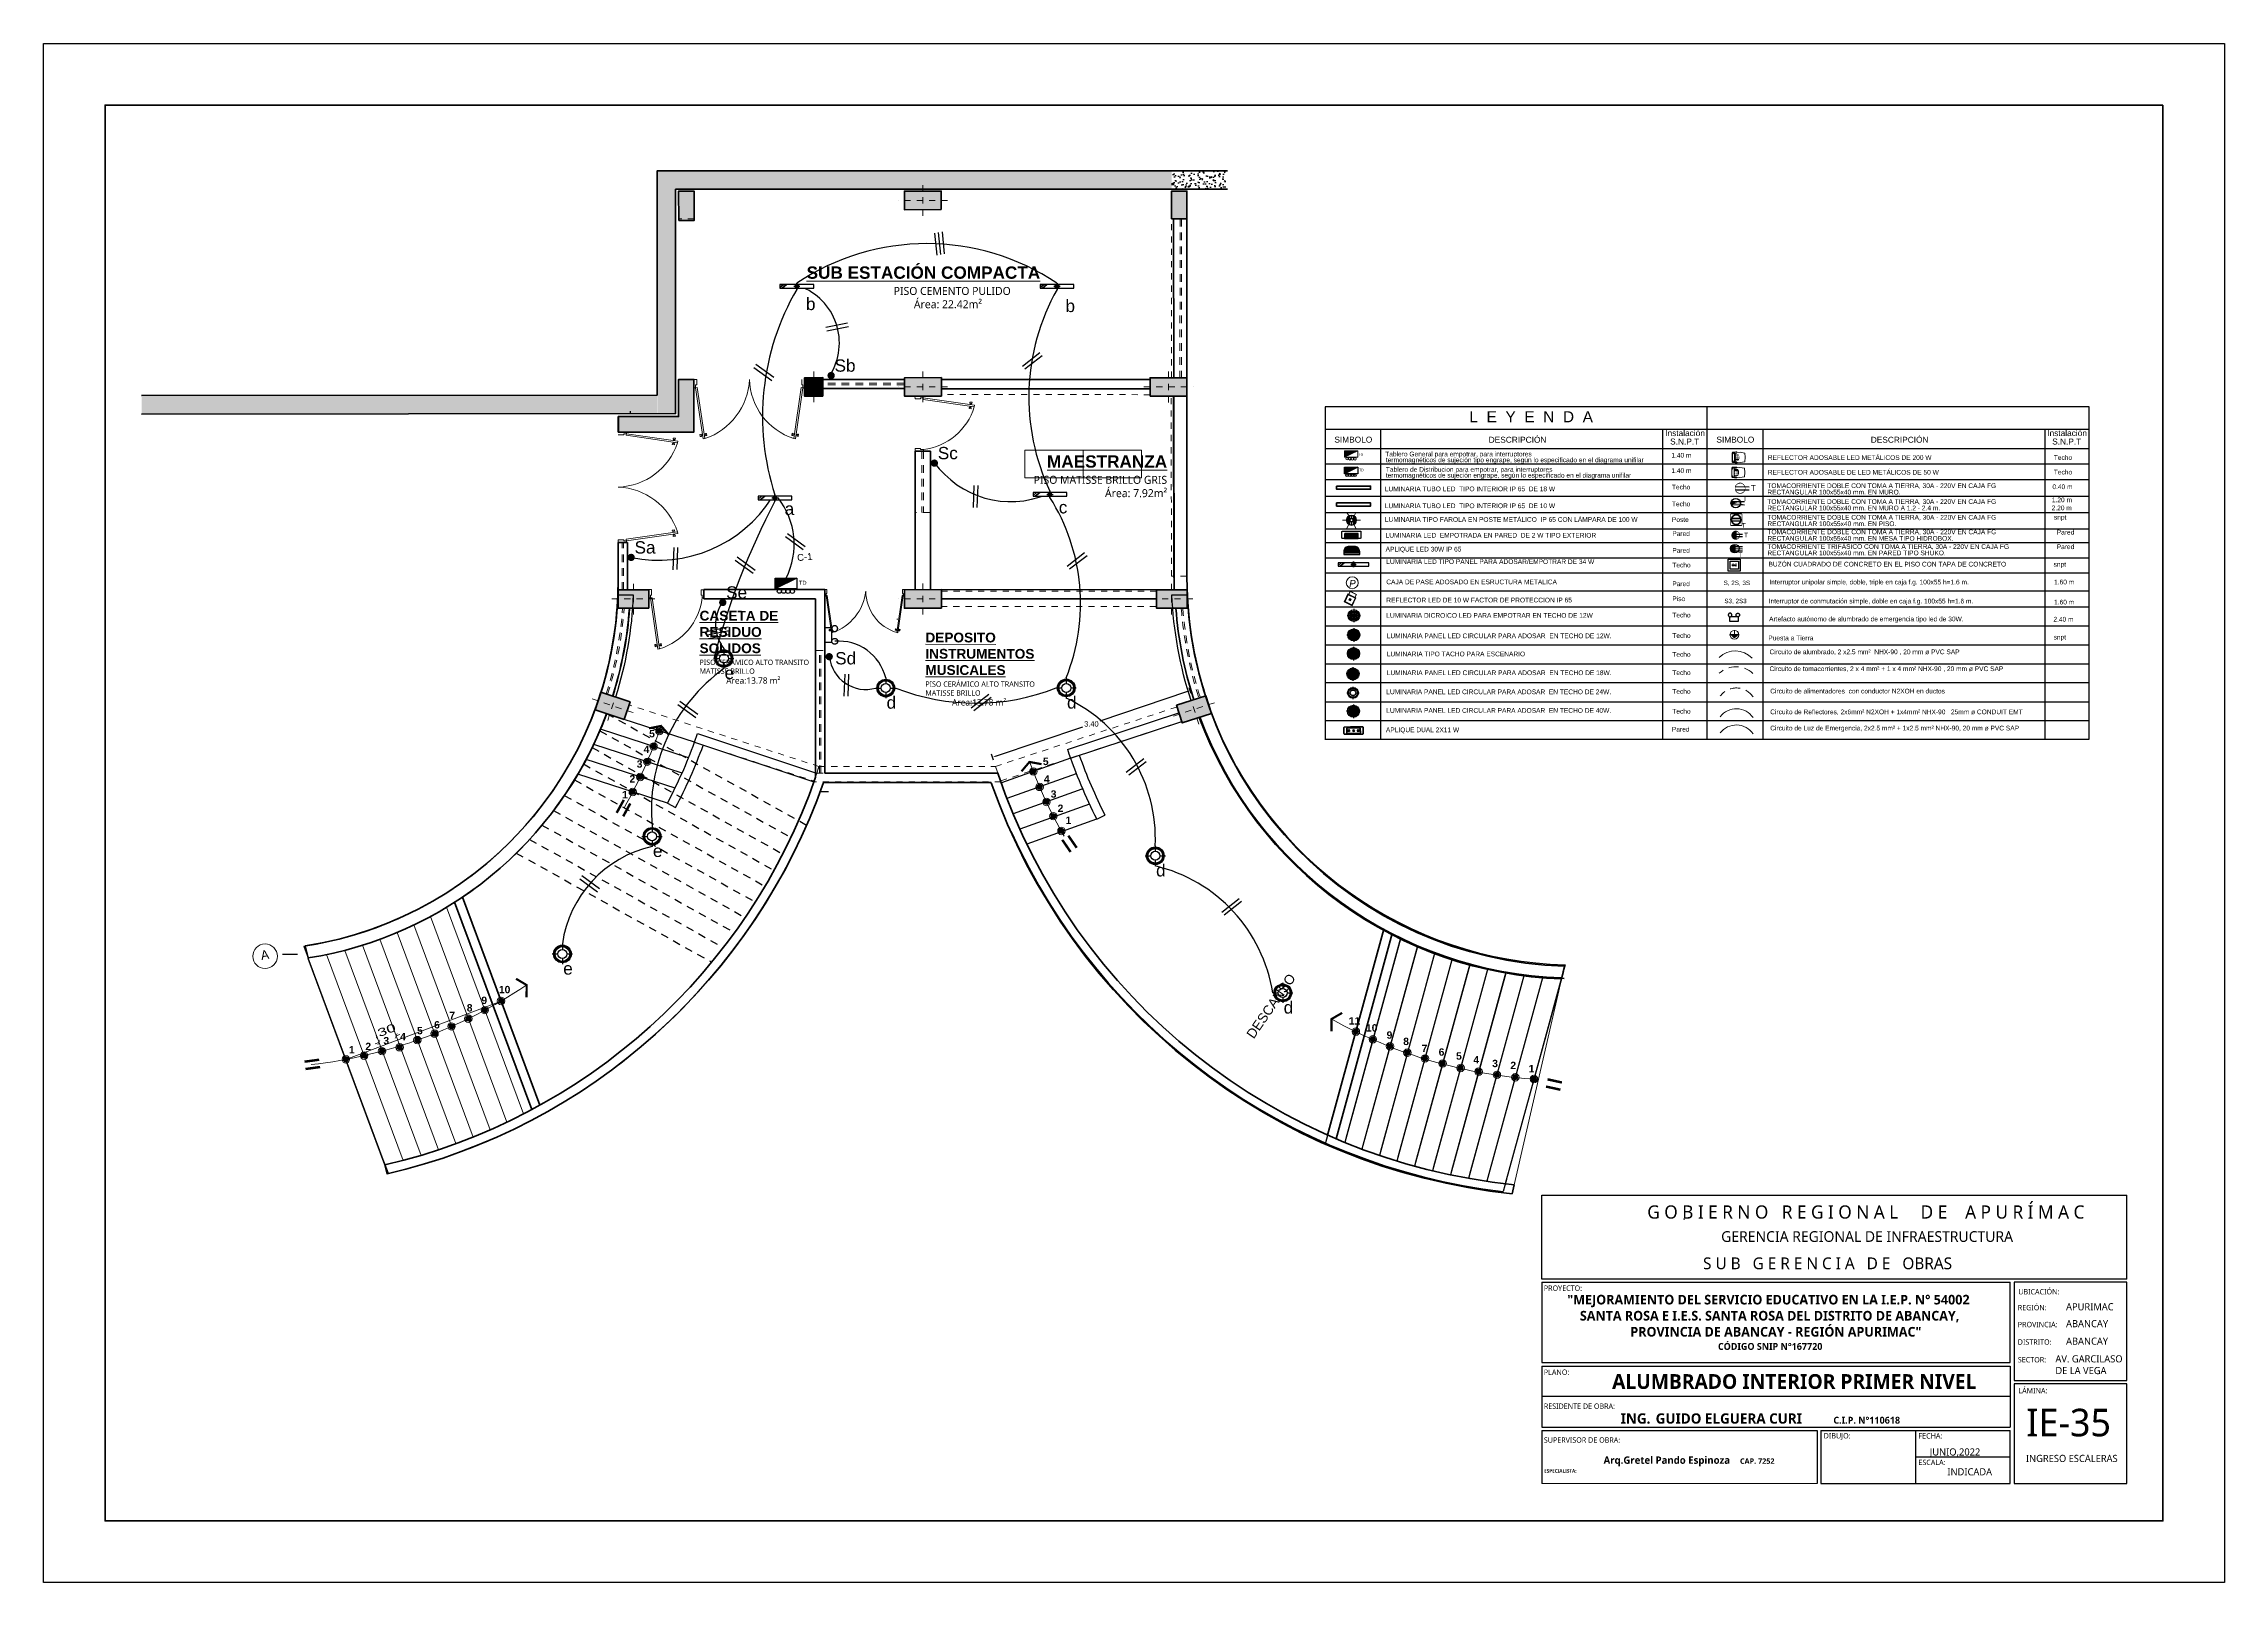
# Model space of a CAD drawing. Header units: millimetres. Extents: x 160.3 to 243.9, y 68.8 to 93.8.
# Drawn here: x 160.34 to 195.84, y 68.8 to 93.85 of the extents above; entities that cross this region are included whole.
import ezdxf
from ezdxf.enums import TextEntityAlignment as Align
from ezdxf.lldxf.tags import DXFTag

# ---------------------------------------------------------------- set-up
doc = ezdxf.new("R2010")
doc.units = ezdxf.units.MM
doc.set_wipeout_variables(frame=1)
for name, pattern in [('ACAD_ISO10W100', [18.5, 12, -3, 0.5, -3]), ('CONTINUA', [0]), ('DASHED2', [0.375, 0.25, -0.125]), ('HIDDEN2', [0.1875, 0.125, -0.0625]), ('TRAZOS2', [0.375, 0.25, -0.125])]:
    doc.linetypes.add(name, pattern=pattern)
for name, color, linetype in [('.', 40, 'Continuous'), ('ALUMBRADO', 1, 'Continuous'), ('EJE', 40, 'Continuous'), ('IE-LEYENDA', 142, 'Continuous'), ('RED DE HUMO', 32, 'ACI'), ('TEXT', 7, 'Continuous')]:
    doc.layers.add(name, color=color, linetype=linetype)
for name, color, linetype, lineweight in [('0_Pluma_Nº__1', 8, 'Continuous', 9), ('A-DOOR', 31, 'Continuous', 9), ('alumbrado exterior', 3, 'Continuous', 15), ('ARQ', 252, 'Continuous', 0), ('Artefactos', 1, 'Continuous', 9), ('Capa1', 7, 'Continuous', 5), ('circ-alumb', 4, 'Continuous', 35), ('COLUMNAS 50', 7, 'Continuous', 50), ('Cota', 7, 'Continuous', 9), ('cotas', 7, 'Continuous', 5), ('EJES', 1, 'Continuous', 13), ('Emergencia', 20, 'Continuous', 25), ('Equipamiento SR', 253, 'Continuous', 0), ('GRADERIA', 5, 'Continuous', 35), ('GRAFO 0 BLANCO', 7, 'Continuous', 0), ('GRAFO00', 7, 'Continuous', 0), ('GRAFO01', 7, 'Continuous', 0), ('IE_ALIMENTADORES', 5, 'Continuous', 30), ('letras sr', 7, 'Continuous', 5), ('LINEAS_IND.', 252, 'Continuous', 5), ('Membrete', 250, 'Continuous', 15), ('Muros el', 7, 'Continuous', 50), ('pisos', 250, 'Continuous', 5), ('Pisos El', 9, 'Continuous', 0), ('Proyeccciones', 1, 'DASHED2', 13), ('Puertas El', 4, 'Continuous', 5), ('ROTULO', 253, 'Continuous', 0), ('TOMACORRIENTE', 5, 'HIDDEN2', 30), ('Vanos', 140, 'Continuous', 5)]:
    doc.layers.add(name, color=color, linetype=linetype, lineweight=lineweight)
doc.styles.add('01COTAS', font='GOTHIC.TTF')
doc.styles.add('ESC50', font='', dxfattribs={"height": 0.05})
doc.styles.add('Generales', font='trebuc.ttf', dxfattribs={"height": 0.22})
doc.styles.add('GENERATED_STYLE_1', font='')
doc.styles.add('JOS', font='arial.ttf', dxfattribs={"height": 1})
doc.styles.add('Roberto', font='arial.ttf', dxfattribs={"width": 1.5})
doc.styles.add('Santa Rosa 1 50', font='trebuc.ttf')
doc.styles.add('SEYMAR', font='GOTHIC.TTF', dxfattribs={"height": 0.05})
doc.styles.get("Standard").update_dxf_attribs({"font": 'arial.ttf'})
doc.styles.add('style1', font='arial.ttf')
doc.styles.get('ESC50').set_extended_font_data('Arial', italic=True)
doc.styles.get('GENERATED_STYLE_1').set_extended_font_data('Arial', bold=True)
tags = doc.linetypes.add('ACI', pattern='A,0.5,-0.2,["ACI",Standard,S=0.1,R=0,X=-0.1,Y=-0.05],-0.25', length=0.95).pattern_tags.tags
tags[6] = DXFTag(74, 10)
doc.dimstyles.new('1EJESB', dxfattribs={"dimscale": 0, "dimtxt": 0.13, "dimasz": 0.0655, "dimexe": 0.12, "dimexo": 0.12, "dimgap": 0.0755, "dimtad": 1, "dimzin": 4, "dimdsep": 46, "dimtxsty": 'Roberto', "dimblk": 'ARCHTICK', "dimcen": 0.065, "dimclrd": 7, "dimclre": 251, "dimclrt": 7, "dimaunit": 1, "dimadec": 0, "dimazin": 1, "dimtfac": 1, "dimtix": 1, "dimtofl": 0, "dimtmove": 0, "dimatfit": 3, "dimldrblk": 'ARROW', "dimfxl": 1, "dimtolj": 1, "dimtzin": 4, "dimlwd": 9, "dimlwe": 9, "dimarcsym": 0})
doc.dimstyles.new('DIM-25-CORTE', dxfattribs={"dimscale": 0.025, "dimtxt": 2, "dimasz": 2, "dimexe": 2, "dimexo": 2, "dimgap": 1, "dimtad": 1, "dimtih": 1, "dimtoh": 1, "dimzin": 1, "dimdsep": 46, "dimtxsty": '01COTAS', "dimcen": 25, "dimclrd": 9, "dimclre": 9, "dimclrt": 7, "dimadec": 0, "dimazin": 0, "dimtfac": 1, "dimtix": 1, "dimtmove": 2, "dimatfit": 3, "dimfxl": 2, "dimfxlon": 1, "dimtolj": 1, "dimtzin": 0, "dimarcsym": 0})

# ---------------------------------------------------------------- blocks, each defined once
blk = doc.blocks.new('puerta 1.00')
at = {"layer": 'Puertas El'}
for p, q in [((165.765, -11.935), (165.765, -11.885)), ((165.915, -11.915), (165.915, -11.885)), ((165.865, -11.935), (165.765, -11.935)), ((165.915, -11.915), (165.865, -11.915)), ((165.865, -11.935), (165.865, -11.915)), ((165.915, -11.915), (165.911, -11.945)), ((165.911, -11.945), (166.841, -12.08)), ((165.915, -11.915), (166.845, -12.051)), ((166.748, -12.092), (166.746, -12.112)), ((166.746, -12.112), (166.785, -12.118)), ((166.748, -12.092), (166.788, -12.098)), ((166.762, -12.069), (166.758, -12.093)), ((166.76, -12.013), (166.763, -11.993)), ((166.76, -12.013), (166.8, -12.019)), ((166.763, -11.993), (166.802, -11.999)), ((166.766, -12.039), (166.77, -12.014)), ((166.782, -12.072), (166.778, -12.096)), ((166.788, -12.098), (166.785, -12.118)), ((166.79, -12.017), (166.786, -12.042)), ((166.8, -12.019), (166.802, -11.999)), ((166.845, -12.051), (166.841, -12.08)), ((166.845, -12.051), (166.841, -12.08)), ((166.845, -12.051), (166.841, -12.08)), ((165.765, -12.855), (165.765, -12.835)), ((165.765, -12.885), (165.765, -12.835)), ((165.865, -12.835), (165.765, -12.835)), ((165.865, -12.855), (165.865, -12.835)), ((165.915, -12.855), (165.865, -12.855)), ((165.915, -12.885), (165.915, -12.855))]:
    blk.add_line(p, q, dxfattribs=at)
at = {"layer": 'Puertas El', "linetype": 'ByBlock'}
blk.add_arc((165.782, -11.755), 1.108, 276.8989, 342.9435, dxfattribs=at)
blk = doc.blocks.new('*D8')
at = {"layer": '0_Pluma_Nº__1', "color": 9, "linetype": 'ByBlock', "lineweight": -2, "transparency": 16777216}
for p, q in [((178.961, 83.299), (177.538, 82.82)), ((179.025, 83.267), (178.993, 83.362)), ((175.837, 82.248), (177.26, 82.726)), ((175.806, 82.184), (175.774, 82.279))]:
    blk.add_line(p, q, dxfattribs=at)
at = {"layer": '0_Pluma_Nº__1', "color": 9, "linetype": 'ByBlock', "lineweight": 50, "transparency": 16777216}
for points in [[(178.959, 83.306), (178.964, 83.291), (179.009, 83.314)], [(175.835, 82.255), (175.84, 82.24), (175.79, 82.232)]]:
    blk.add_solid(points, dxfattribs=at)
at = {"layer": 'Defpoints', "color": 0, "linetype": 'ByBlock', "lineweight": 50, "transparency": 16777216}
for p in [(179.009, 83.314), (179.059, 83.165), (175.84, 82.082)]:
    blk.add_point(p, dxfattribs=at)
at = {"layer": '0_Pluma_Nº__1', "color": 7, "linetype": 'ByBlock', "transparency": 16777216, "insert": (177.399, 82.773), "char_height": 0.0875, "attachment_point": 5, "style": '01COTAS'}
blk.add_mtext('\\A1;3.40', dxfattribs=at)
blk = doc.blocks.new('_ArchTick')
at = {"color": 0, "linetype": 'ByBlock', "const_width": 0.15}
blk.add_lwpolyline([(-0.5, -0.5), (0.5, 0.5)], dxfattribs=at)
blk = doc.blocks.new('*D9')
at = {"layer": 'Defpoints', "color": 0, "lineweight": 50, "transparency": 16777216}
for p in [(165.827, 77.521), (166.081, 77.695), (166.107, 77.628)]:
    blk.add_point(p, dxfattribs=at)
at = {"layer": 'pisos', "color": 251, "linetype": 'CONTINUA', "lineweight": 9, "transparency": 16777216}
for p, q in [((166.064, 77.74), (166.039, 77.807)), ((165.784, 77.633), (165.758, 77.7))]:
    blk.add_line(p, q, dxfattribs=at)
at = {"layer": 'pisos', "color": 7, "linetype": 'CONTINUA', "lineweight": 9, "transparency": 16777216}
for p, q in [((165.801, 77.588), (165.74, 77.564)), ((166.081, 77.695), (166.143, 77.718))]:
    blk.add_line(p, q, dxfattribs=at)
at = {"layer": 'pisos', "color": 7, "lineweight": 9, "transparency": 16777216, "xscale": 0.0655, "yscale": 0.0655, "zscale": 0.0655}
for p, rotation in [((165.801, 77.588), 20.89838641518687), ((166.081, 77.695), 200.8983864151869)]:
    blk.add_blockref('_ArchTick', p, dxfattribs=dict(at, rotation=rotation))
at = {"layer": 'pisos', "color": 7, "transparency": 16777216, "insert": (165.891, 77.774), "char_height": 0.13, "attachment_point": 5, "rotation": 20.8984, "style": 'Roberto'}
blk.add_mtext('\\A1;.30', dxfattribs=at)
blk = doc.blocks.new('ARROW')
at = {"layer": 'cotas', "color": 1, "ltscale": 0.5}
blk.add_line((2.5, 0), (-2.5, 0), dxfattribs=at)
at = {"layer": 'cotas', "const_width": 0.635}
blk.add_lwpolyline([(-0.32, 0, 1), (0.32, 0, 1)], format="xyb", close=True, dxfattribs=at)
blk = doc.blocks.new('gf')
at = {"layer": 'Muros el', "ltscale": 0.05}
blk.add_lwpolyline([(1.8, 0.001), (1.8, -0.148)], dxfattribs=at)
at = {"layer": 'Puertas El'}
for p, q in [((1.755, -0.089), (1.755, 0.001)), ((0.045, -0.001), (0, -0.001)), ((0.027, -0.135), (0, -0.135)), ((0.027, -0.135), (0.027, -0.09)), ((0.045, -0.09), (0.027, -0.09)), ((0.027, -0.135), (0.054, -0.131)), ((0.027, -0.135), (0.15, -0.968)), ((0.045, -0.09), (0.045, -0.001)), ((0.054, -0.131), (0.177, -0.964)), ((1.747, -0.13), (1.625, -0.963)), ((1.773, -0.134), (1.652, -0.967)), ((1.773, -0.134), (1.747, -0.13)), ((1.755, -0.089), (1.773, -0.089)), ((1.773, -0.134), (1.773, -0.089)), ((1.773, -0.134), (1.8, -0.134)), ((0.116, -0.892), (0.098, -0.894)), ((0.098, -0.894), (0.104, -0.93)), ((0.121, -0.927), (0.104, -0.93)), ((0.116, -0.892), (0.121, -0.927)), ((0.14, -0.897), (0.117, -0.9)), ((0.12, -0.918), (0.142, -0.915)), ((0.15, -0.968), (0.177, -0.964)), ((0.15, -0.968), (0.177, -0.964)), ((0.15, -0.968), (0.177, -0.964)), ((0.166, -0.893), (0.188, -0.89)), ((0.169, -0.911), (0.191, -0.908)), ((0.187, -0.881), (0.205, -0.879)), ((0.187, -0.881), (0.192, -0.917)), ((0.192, -0.917), (0.21, -0.914)), ((0.205, -0.879), (0.21, -0.914)), ((1.597, -0.877), (1.592, -0.913)), ((1.609, -0.915), (1.592, -0.913)), ((1.615, -0.88), (1.597, -0.877)), ((1.615, -0.88), (1.609, -0.915)), ((1.633, -0.91), (1.611, -0.907)), ((1.635, -0.892), (1.613, -0.889)), ((1.652, -0.967), (1.625, -0.963)), ((1.652, -0.967), (1.625, -0.963)), ((1.652, -0.967), (1.625, -0.963)), ((1.682, -0.917), (1.659, -0.914)), ((1.662, -0.896), (1.684, -0.899)), ((1.685, -0.89), (1.68, -0.926)), ((1.68, -0.926), (1.698, -0.928)), ((1.685, -0.89), (1.703, -0.893)), ((1.703, -0.893), (1.698, -0.928))]:
    blk.add_line(p, q, dxfattribs=at)
at = {"layer": 'Puertas El', "linetype": 'ByBlock'}
for centre, radius, start, end in [((-0.162, 0.048), 1.067, 288.4991, 357.4601), ((1.948, 0.03, 0), 1.044, 181.5903, 252.0011)]:
    blk.add_arc(centre, radius, start, end, dxfattribs=at)
blk = doc.blocks.new('LED')
at = {"layer": 'ALUMBRADO'}
h = blk.add_hatch(color=256, dxfattribs=at)
h.dxf.hatch_style = 1
edge = h.paths.add_edge_path(flags=17)
edge.add_arc((0, 0), 0.135, 0, 360)
edge = h.paths.add_edge_path()
edge.add_arc((0, 0), 0.162, 0, 360)
for points in [[(-0.185, 0), (-0.082, 0)], [(0, 0.185), (0, 0.082)], [(0.082, 0), (0.185, 0)], [(0, -0.082), (0, -0.185)]]:
    blk.add_lwpolyline(points, dxfattribs=at)
at = {"layer": 'ALUMBRADO', "linetype": 'CONTINUA', "ltscale": 0.003}
for radius in [0.162, 0.135, 0.0824]:
    blk.add_circle((0, 0), radius, dxfattribs=at)
blk = doc.blocks.new('TD ALUMBRADO 1')
at = {"layer": 'ALUMBRADO'}
h = blk.add_hatch(color=256, dxfattribs=at)
h.dxf.hatch_style = 1
h.paths.add_polyline_path([(0.25, 0.25), (-0.25, 0), (-0.25, 0.25)])
at = {"layer": 'ALUMBRADO', "color": 5}
for points in [[(0.25, 0.25), (-0.25, 0), (-0.25, 0.25), (0.25, 0.25)], [(0.25, 0.25), (0.25, 0), (-0.25, 0), (-0.25, 0.25), (0.25, 0.25)]]:
    blk.add_lwpolyline(points, dxfattribs=at)
for centre in [(-0.158, -0.055), (-0.057, -0.056), (0.045, -0.057), (0.147, -0.057)]:
    blk.add_circle(centre, 0.0473, dxfattribs=at)
blk = doc.blocks.new('Emergencia')
at = {"layer": 'Emergencia', "color": 5, "lineweight": 30}
for points in [[(0.25, -0.25), (0.25, 0), (-0.25, 0), (-0.25, -0.25)], [(-0.25, -0.222), (-0.25, -0.25), (0.25, -0.25), (0.25, -0.222)]]:
    blk.add_lwpolyline(points, dxfattribs=at)
at = {"color": 1, "lineweight": 5}
blk.add_wipeout([(-0.171, -0.263), (-0.164, -0.267), (-0.158, -0.272), (-0.152, -0.277), (-0.146, -0.283), (-0.141, -0.289), (-0.136, -0.295), (-0.132, -0.302), (-0.129, -0.309), (-0.126, -0.316), (-0.123, -0.324), (-0.121, -0.332), (-0.12, -0.34), (-0.12, -0.348), (-0.12, -0.355), (-0.12, -0.363), (-0.121, -0.371), (-0.123, -0.379), (-0.126, -0.387), (-0.129, -0.394), (-0.133, -0.401), (-0.137, -0.408), (-0.141, -0.414), (-0.147, -0.42), (-0.152, -0.426), (-0.158, -0.431), (-0.165, -0.436), (-0.172, -0.44), (-0.179, -0.443), (-0.186, -0.447), (-0.194, -0.449), (-0.201, -0.451), (-0.209, -0.452), (-0.217, -0.453), (-0.225, -0.453), (-0.233, -0.452), (-0.241, -0.451), (-0.249, -0.449), (-0.256, -0.446), (-0.264, -0.443), (-0.271, -0.44), (-0.277, -0.436), (-0.284, -0.431), (-0.29, -0.426), (-0.295, -0.42), (-0.301, -0.414), (-0.305, -0.408), (-0.309, -0.401), (-0.313, -0.394), (-0.316, -0.386), (-0.319, -0.379), (-0.32, -0.371), (-0.322, -0.363), (-0.322, -0.355), (-0.322, -0.347), (-0.322, -0.339), (-0.32, -0.331), (-0.318, -0.324), (-0.316, -0.316), (-0.313, -0.309), (-0.309, -0.302), (-0.305, -0.295), (-0.3, -0.288), (-0.295, -0.282), (-0.29, -0.277), (-0.284, -0.272), (-0.277, -0.267), (-0.27, -0.263), (-0.263, -0.259), (-0.256, -0.256), (-0.248, -0.254), (-0.241, -0.252), (-0.233, -0.251), (-0.225, -0.25), (-0.217, -0.25), (-0.209, -0.251), (-0.201, -0.252), (-0.193, -0.254), (-0.186, -0.256), (-0.178, -0.259)], dxfattribs=at).dxf.layer = 'Emergencia'
at = {"layer": 'Emergencia', "color": 30, "true_color": 0xf26722}
blk.add_lwpolyline([(-0.171, -0.263), (-0.164, -0.267), (-0.158, -0.272), (-0.152, -0.277), (-0.146, -0.283), (-0.141, -0.289), (-0.136, -0.295), (-0.132, -0.302), (-0.129, -0.309), (-0.126, -0.316), (-0.123, -0.324), (-0.121, -0.332), (-0.12, -0.34), (-0.12, -0.348), (-0.12, -0.355), (-0.12, -0.363), (-0.121, -0.371), (-0.123, -0.379), (-0.126, -0.387), (-0.129, -0.394), (-0.133, -0.401), (-0.137, -0.408), (-0.141, -0.414), (-0.147, -0.42), (-0.152, -0.426), (-0.158, -0.431), (-0.165, -0.436), (-0.172, -0.44), (-0.179, -0.443), (-0.186, -0.447), (-0.194, -0.449), (-0.201, -0.451), (-0.209, -0.452), (-0.217, -0.453), (-0.225, -0.453), (-0.233, -0.452), (-0.241, -0.451), (-0.249, -0.449), (-0.256, -0.446), (-0.264, -0.443), (-0.271, -0.44), (-0.277, -0.436), (-0.284, -0.431), (-0.29, -0.426), (-0.295, -0.42), (-0.301, -0.414), (-0.305, -0.408), (-0.309, -0.401), (-0.313, -0.394), (-0.316, -0.386), (-0.319, -0.379), (-0.32, -0.371), (-0.322, -0.363), (-0.322, -0.355), (-0.322, -0.347), (-0.322, -0.339), (-0.32, -0.331), (-0.318, -0.324), (-0.316, -0.316), (-0.313, -0.309), (-0.309, -0.302), (-0.305, -0.295), (-0.3, -0.288), (-0.295, -0.282), (-0.29, -0.277), (-0.284, -0.272), (-0.277, -0.267), (-0.27, -0.263), (-0.263, -0.259), (-0.256, -0.256), (-0.248, -0.254), (-0.241, -0.252), (-0.233, -0.251), (-0.225, -0.25), (-0.217, -0.25), (-0.209, -0.251), (-0.201, -0.252), (-0.193, -0.254), (-0.186, -0.256), (-0.178, -0.259)], close=True, dxfattribs=at)
at = {"color": 1, "lineweight": 5}
blk.add_wipeout([(0.171, -0.263), (0.164, -0.267), (0.158, -0.272), (0.152, -0.277), (0.146, -0.283), (0.141, -0.289), (0.136, -0.295), (0.132, -0.302), (0.129, -0.309), (0.126, -0.316), (0.123, -0.324), (0.121, -0.332), (0.12, -0.34), (0.12, -0.348), (0.12, -0.355), (0.12, -0.363), (0.121, -0.371), (0.123, -0.379), (0.126, -0.387), (0.129, -0.394), (0.133, -0.401), (0.137, -0.408), (0.141, -0.414), (0.147, -0.42), (0.152, -0.426), (0.158, -0.431), (0.165, -0.436), (0.172, -0.44), (0.179, -0.443), (0.186, -0.447), (0.194, -0.449), (0.201, -0.451), (0.209, -0.452), (0.217, -0.453), (0.225, -0.453), (0.233, -0.452), (0.241, -0.451), (0.249, -0.449), (0.256, -0.446), (0.264, -0.443), (0.271, -0.44), (0.277, -0.436), (0.284, -0.431), (0.29, -0.426), (0.295, -0.42), (0.301, -0.414), (0.305, -0.408), (0.309, -0.401), (0.313, -0.394), (0.316, -0.386), (0.319, -0.379), (0.32, -0.371), (0.322, -0.363), (0.322, -0.355), (0.322, -0.347), (0.322, -0.339), (0.32, -0.331), (0.318, -0.324), (0.316, -0.316), (0.313, -0.309), (0.309, -0.302), (0.305, -0.295), (0.3, -0.288), (0.295, -0.282), (0.29, -0.277), (0.284, -0.272), (0.277, -0.267), (0.27, -0.263), (0.263, -0.259), (0.256, -0.256), (0.248, -0.254), (0.241, -0.252), (0.233, -0.251), (0.225, -0.25), (0.217, -0.25), (0.209, -0.251), (0.201, -0.252), (0.193, -0.254), (0.186, -0.256), (0.178, -0.259)], dxfattribs=at).dxf.layer = 'Emergencia'
blk.add_lwpolyline([(0, 0), (0, 0)])
at = {"layer": 'Emergencia', "color": 30, "true_color": 0xf26722}
blk.add_lwpolyline([(0.171, -0.263), (0.164, -0.267), (0.158, -0.272), (0.152, -0.277), (0.146, -0.283), (0.141, -0.289), (0.136, -0.295), (0.132, -0.302), (0.129, -0.309), (0.126, -0.316), (0.123, -0.324), (0.121, -0.332), (0.12, -0.34), (0.12, -0.348), (0.12, -0.355), (0.12, -0.363), (0.121, -0.371), (0.123, -0.379), (0.126, -0.387), (0.129, -0.394), (0.133, -0.401), (0.137, -0.408), (0.141, -0.414), (0.147, -0.42), (0.152, -0.426), (0.158, -0.431), (0.165, -0.436), (0.172, -0.44), (0.179, -0.443), (0.186, -0.447), (0.194, -0.449), (0.201, -0.451), (0.209, -0.452), (0.217, -0.453), (0.225, -0.453), (0.233, -0.452), (0.241, -0.451), (0.249, -0.449), (0.256, -0.446), (0.264, -0.443), (0.271, -0.44), (0.277, -0.436), (0.284, -0.431), (0.29, -0.426), (0.295, -0.42), (0.301, -0.414), (0.305, -0.408), (0.309, -0.401), (0.313, -0.394), (0.316, -0.386), (0.319, -0.379), (0.32, -0.371), (0.322, -0.363), (0.322, -0.355), (0.322, -0.347), (0.322, -0.339), (0.32, -0.331), (0.318, -0.324), (0.316, -0.316), (0.313, -0.309), (0.309, -0.302), (0.305, -0.295), (0.3, -0.288), (0.295, -0.282), (0.29, -0.277), (0.284, -0.272), (0.277, -0.267), (0.27, -0.263), (0.263, -0.259), (0.256, -0.256), (0.248, -0.254), (0.241, -0.252), (0.233, -0.251), (0.225, -0.25), (0.217, -0.25), (0.209, -0.251), (0.201, -0.252), (0.193, -0.254), (0.186, -0.256), (0.178, -0.259)], close=True, dxfattribs=at)
blk = doc.blocks.new('ADOSADO')
at = {"layer": 'ALUMBRADO'}
for points in [[(-0.111, 0.085), (-0.065, 0.085)], [(0.005, 0.201), (0.005, 0.155)], [(0.005, 0.015), (0.005, -0.031)], [(0.075, 0.085), (0.121, 0.085)]]:
    blk.add_lwpolyline(points, dxfattribs=at)
blk.add_circle((0.005, 0.085), 0.0698, dxfattribs=at)
at = {"color": 1}
blk.add_wipeout([(-0.63, 0.015), (0.64, 0.015), (0.64, 0.155), (-0.63, 0.155)], dxfattribs=at).dxf.layer = 'ALUMBRADO'
at = {"layer": 'ALUMBRADO', "linetype": 'TRAZOS2'}
h = blk.add_hatch(color=256, dxfattribs=at)
h.dxf.hatch_style = 1
edge = h.paths.add_edge_path()
edge.add_arc((0.005, 0.085), 0.0698, 0, 360)
at = {"layer": 'ALUMBRADO', "color": 1}
blk.add_lwpolyline([(-0.63, 0.015), (0.64, 0.015), (0.64, 0.155), (-0.63, 0.155)], close=True, dxfattribs=at)
at = {"layer": 'ALUMBRADO', "lineweight": 50}
for points in [[(-0.496, 0.155), (-0.63, 0.041)], [(-0.379, 0.155), (-0.544, 0.015)]]:
    blk.add_lwpolyline(points, dxfattribs=at)
at = {"layer": 'ALUMBRADO'}
for points in [[(-0.111, 0.085), (-0.065, 0.085)], [(0.005, 0.155), (0.005, 0.201)], [(0.005, -0.031), (0.005, 0.015)], [(0.075, 0.085), (0.121, 0.085)]]:
    blk.add_lwpolyline(points, dxfattribs=at)
blk.add_circle((0.005, 0.085), 0.0698, dxfattribs=at)
blk = doc.blocks.new('Tomacorriente con puesta a tierra')
at = {"layer": 'TOMACORRIENTE'}
blk.add_lwpolyline([(0.228, 0.038), (0.224, 0.049), (0.218, 0.06), (0.211, 0.07), (0.203, 0.08), (0.194, 0.088), (0.185, 0.096), (0.174, 0.102), (0.163, 0.108), (0.152, 0.112), (0.14, 0.115), (0.128, 0.117), (0.115, 0.117), (0.103, 0.116), (0.091, 0.114), (0.079, 0.111), (0.068, 0.106), (0.057, 0.101), (0.047, 0.094), (0.037, 0.086), (0.029, 0.077), (0.021, 0.068), (0.015, 0.057), (0.009, 0.046), (0.005, 0.035), (0.002, 0.023), (0, 0.011), (0, -0.002), (0.001, -0.014), (0.003, -0.026), (0.006, -0.038), (0.011, -0.049), (0.016, -0.06), (0.023, -0.07), (0.031, -0.08), (0.04, -0.088), (0.05, -0.096), (0.06, -0.102), (0.071, -0.108), (0.082, -0.112), (0.094, -0.115), (0.107, -0.117), (0.119, -0.117), (0.131, -0.116), (0.143, -0.114), (0.155, -0.111), (0.166, -0.106), (0.177, -0.101), (0.187, -0.094), (0.197, -0.086), (0.205, -0.077), (0.213, -0.068), (0.22, -0.057), (0.225, -0.046), (0.229, -0.035), (0.232, -0.023), (0.234, -0.011), (0.234, 0.002), (0.234, 0.014), (0.231, 0.026)], close=True, dxfattribs=at)
at = {"layer": 'TOMACORRIENTE', "color": 5, "linetype": 'CONTINUA', "style": 'style1', "text_generation_flag": 4}
blk.add_text('T', height=0.147, rotation=180, dxfattribs=at).set_placement((0.508, -0.069))
blk.add_wipeout([(0.228, 0.038), (0.224, 0.049), (0.218, 0.06), (0.211, 0.07), (0.203, 0.08), (0.194, 0.088), (0.185, 0.096), (0.174, 0.102), (0.163, 0.108), (0.152, 0.112), (0.14, 0.115), (0.128, 0.117), (0.115, 0.117), (0.103, 0.116), (0.091, 0.114), (0.079, 0.111), (0.068, 0.106), (0.057, 0.101), (0.047, 0.094), (0.037, 0.086), (0.029, 0.077), (0.021, 0.068), (0.015, 0.057), (0.009, 0.046), (0.005, 0.035), (0.002, 0.023), (0, 0.011), (0, -0.002), (0.001, -0.014), (0.003, -0.026), (0.006, -0.038), (0.011, -0.049), (0.016, -0.06), (0.023, -0.07), (0.031, -0.08), (0.04, -0.088), (0.05, -0.096), (0.06, -0.102), (0.071, -0.108), (0.082, -0.112), (0.094, -0.115), (0.107, -0.117), (0.119, -0.117), (0.131, -0.116), (0.143, -0.114), (0.155, -0.111), (0.166, -0.106), (0.177, -0.101), (0.187, -0.094), (0.197, -0.086), (0.205, -0.077), (0.213, -0.068), (0.22, -0.057), (0.225, -0.046), (0.229, -0.035), (0.232, -0.023), (0.234, -0.011), (0.234, 0.002), (0.234, 0.014), (0.231, 0.026)]).dxf.layer = 'TOMACORRIENTE'
at = {"layer": 'TOMACORRIENTE', "color": 5, "linetype": 'CONTINUA'}
for p, q in [((0.006, 0.039), (0.337, 0.039)), ((0.006, -0.039), (0.337, -0.039))]:
    blk.add_line(p, q, dxfattribs=at)
blk = doc.blocks.new('tomac. 2.2')
at = {"layer": 'TOMACORRIENTE'}
h = blk.add_hatch(color=256, dxfattribs=at)
h.dxf.hatch_style = 1
edge = h.paths.add_edge_path()
edge.add_line((-0.138, 0.049), (0.275, 0.048))
edge.add_line((-0.138, -0.048), (0.275, -0.049))
edge = h.paths.add_edge_path()
edge.add_ellipse((0, 0), major_axis=(0.104, 0.103), ratio=1, start_angle=475.67104, end_angle=514.32896)
edge.add_line((-0.138, -0.048), (0.138, -0.049))
edge.add_ellipse((0, 0), major_axis=(0.104, 0.103), ratio=1, start_angle=655.67104, end_angle=694.32896)
edge.add_line((0.138, 0.048), (-0.138, 0.049))
at = {"layer": 'TOMACORRIENTE', "color": 5, "linetype": 'CONTINUA'}
for p, q in [((-0.138, 0.049), (0.275, 0.048)), ((-0.138, -0.048), (0.275, -0.049))]:
    blk.add_line(p, q, dxfattribs=at)
blk.add_ellipse((0, 0), major_axis=(0.104, 0.103), ratio=1, start_param=5.497787, end_param=11.780972, dxfattribs=at)
at = {"layer": 'TOMACORRIENTE'}
blk.add_text('T', height=0.144, dxfattribs=at).set_placement((0.222, 0.063))
blk = doc.blocks.new('TOMACORRIENTE EN PISO')
at = {"layer": 'TOMACORRIENTE', "linetype": 'CONTINUA', "lineweight": 40}
blk.add_lwpolyline([(-0.166, -0.166), (0.166, -0.166), (0.166, 0.166), (-0.166, 0.166)], close=True, dxfattribs=at)
at = {"layer": 'TOMACORRIENTE', "color": 5, "linetype": 'CONTINUA', "style": 'style1', "text_generation_flag": 4}
blk.add_text('T', height=0.147, rotation=179.88285, dxfattribs=at).set_placement((0.296, -0.251))
at = {"linetype": 'CONTINUA'}
blk.add_wipeout([(-0.166, -0.166), (0.166, -0.166), (0.166, 0.166), (-0.166, 0.166)], dxfattribs=at).dxf.layer = 'TOMACORRIENTE'
at = {"layer": 'TOMACORRIENTE', "color": 5, "linetype": 'CONTINUA', "lineweight": 60}
blk.add_line((-0.142, 0.036), (0.142, 0.036), dxfattribs=at)
at = {"layer": 'TOMACORRIENTE', "color": 5, "linetype": 'CONTINUA'}
blk.add_line((-0.143, -0.033), (0.143, -0.033), dxfattribs=at)
at = {"layer": 'TOMACORRIENTE', "color": 5, "linetype": 'CONTINUA', "lineweight": 40}
blk.add_ellipse((0, 0), major_axis=(0.104, 0.103), ratio=1, start_param=5.497787, end_param=11.780972, dxfattribs=at)
blk = doc.blocks.new('*U27')
at = {"color": 2}
blk.add_lwpolyline([(0, -0.071), (0, 0.071)], dxfattribs=at)
blk = doc.blocks.new('*U28')
at = {"color": 0, "linetype": 'ByBlock', "lineweight": -2, "transparency": 16777216}
for p, rotation in [((-0.323, 1.083), 59.99999999999999), ((0.247, 1.08), 299.9999999999999), ((-0.326, 0.754), 120), ((-0.042, 0.587), 180), ((0.245, 0.75), 239.9999999999999)]:
    blk.add_blockref('*U27', p, dxfattribs=dict(at, rotation=rotation))
blk.add_blockref('*U27', (-0.037, 1.246), dxfattribs=at)
blk = doc.blocks.new('A$C0124305E')
at = {"color": 114, "lineweight": 0}
blk.add_wipeout([(0.002, 0.297), (0.049, 0.298), (0.083, 0.287), (0.118, 0.274), (0.154, 0.256), (0.182, 0.237), (0.208, 0.214), (0.248, 0.166), (0.268, 0.13), (0.28, 0.101), (0.295, 0.036), (0.295, -0.016), (0.29, -0.055), (0.281, -0.088), (0.273, -0.108), (0.262, -0.132), (0.249, -0.154), (0.235, -0.173), (0.215, -0.197), (0.203, -0.209), (0.174, -0.233), (0.153, -0.247), (0.126, -0.261), (0.114, -0.266), (0.101, -0.271), (0.076, -0.278), (0.049, -0.284), (0.004, -0.288), (-0.042, -0.288), (-0.085, -0.274), (-0.112, -0.264), (-0.136, -0.252), (-0.165, -0.234), (-0.19, -0.214), (-0.218, -0.186), (-0.236, -0.162), (-0.258, -0.126), (-0.277, -0.077), (-0.285, -0.041), (-0.289, 0.005), (-0.286, 0.042), (-0.282, 0.07), (-0.266, 0.118), (-0.246, 0.157), (-0.21, 0.205), (-0.178, 0.234), (-0.152, 0.253), (-0.116, 0.272), (-0.042, 0.294)], dxfattribs=at).dxf.layer = 'Capa1'
at = {"layer": 'Capa1', "lineweight": 0, "true_color": 0xfecc66}
h = blk.add_hatch(color=31, dxfattribs=at)
edge = h.paths.add_edge_path()
edge.add_line((0.049, 0.086), (0.049, 0.195))
edge.add_ellipse((0, 0), major_axis=(0.142, 0.142), ratio=1, start_angle=239.15203, end_angle=390.84797, ccw=False)
edge.add_line((0.049, -0.195), (0.049, -0.076))
edge.add_line((0.049, -0.076), (0.049, -0.051))
edge.add_ellipse((0, 0), major_axis=(0.0504, 0.0504), ratio=1, start_angle=268.69475, end_angle=361.30525)
edge.add_line((0.049, 0.051), (0.049, 0.086))
edge = h.paths.add_edge_path()
edge.add_line((-0.042, -0.058), (-0.042, -0.076))
edge.add_line((-0.042, -0.076), (-0.042, -0.197))
edge.add_ellipse((0, 0), major_axis=(0.142, 0.142), ratio=1, start_angle=56.99101, end_angle=213.00899, ccw=False)
edge.add_line((-0.042, 0.197), (-0.042, 0.086))
edge.add_line((-0.042, 0.086), (-0.042, 0.058))
edge.add_ellipse((0, 0), major_axis=(0.0504, 0.0504), ratio=1, start_angle=80.9455, end_angle=189.0545)
at = {"layer": 'Capa1', "color": 114, "lineweight": 0}
for p, q in [((-0.042, 0.034), (-0.042, 0.086)), ((0.004, 0.098), (0.004, 0.227)), ((0.049, 0.086), (0.049, 0.034)), ((-0.042, -0.076), (-0.042, -0.024)), ((0.004, -0.088), (0.004, -0.227)), ((0.049, -0.024), (0.049, -0.076))]:
    blk.add_line(p, q, dxfattribs=at)
for centre, radius in [((0, 0), 0.227), ((0, 0), 0.201), ((0, 0), 0.0712), ((0.004, 0.005), 0.0539)]:
    blk.add_circle(centre, radius, dxfattribs=at)
for start, end in [(60.67431, 119.32569), (240.67431, 299.32569)]:
    blk.add_arc((0.004, 0.005), 0.0929, start, end, dxfattribs=at)
at = {"rotation": 89.99999999999999}
blk.add_blockref('*U28', (0.917, 0.039), dxfattribs=at)
blk = doc.blocks.new('LUM PARED')
at = {"layer": 'ALUMBRADO'}
h = blk.add_hatch(dxfattribs=at)
h.set_pattern_fill('ANSI31', color=5, scale=2.5)
h.set_pattern_definition([(45, (0, 0.88397), (-0.22097, 0.22097), [])])
edge = h.paths.add_edge_path()
edge.add_line((-2.47, 0), (2.47, 0))
edge.add_line((2.47, 0), (2.47, 1.57))
edge.add_arc((2.27, 1.57), 0.2, 0, 90)
edge.add_line((2.27, 1.77), (-2.27, 1.77))
edge.add_arc((-2.27, 1.57), 0.2, 90, 180)
edge.add_line((-2.47, 1.57), (-2.47, 0))
at = {"layer": 'ALUMBRADO', "color": 5}
for points in [[(-1.08, 1.77), (-2.27, 1.77, 0.414214), (-2.47, 1.57), (-2.47, 0), (-3.25, 0, -0.414214), (-3.45, 0.2), (-3.45, 2.41, -0.414214), (-3.25, 2.61), (-1.11, 2.61), (3.25, 2.61, -0.414214), (3.45, 2.41), (3.45, 0.2, -0.414214), (3.25, 0), (2.47, 0), (2.47, 1.57, 0.414214), (2.27, 1.77)], [(-2.47, 0), (2.47, 0), (2.47, 1.57, 0.414214), (2.27, 1.77), (-2.27, 1.77, 0.414214), (-2.47, 1.57)]]:
    blk.add_lwpolyline(points, format="xyb", close=True, dxfattribs=at)
blk = doc.blocks.new('LED PASILLO')
at = {"layer": 'ALUMBRADO'}
h = blk.add_hatch(color=202, dxfattribs=at)
h.dxf.hatch_style = 1
edge = h.paths.add_edge_path()
edge.add_line((0, 0.138), (0, -0.138))
edge.add_line((-0.138, 0), (0.138, 0))
edge = h.paths.add_edge_path()
edge.add_line((0, 0), (0, 0.085))
edge.add_arc((0, 0), 0.0845, 90, 180)
edge.add_line((-0.085, 0), (0, 0))
edge = h.paths.add_edge_path()
edge.add_line((0.085, 0), (0, 0))
edge.add_line((0, 0), (0, -0.085))
edge.add_arc((0, 0), 0.0845, 270, 360)
at = {"layer": 'ALUMBRADO', "color": 202}
for points in [[(-0.138, 0), (0.138, 0)], [(0, 0.138), (0, -0.138)]]:
    blk.add_lwpolyline(points, dxfattribs=at)
for radius in [0.122, 0.103, 0.0845]:
    blk.add_circle((0, 0), radius, dxfattribs=at)
blk = doc.blocks.new('LED SUM')
at = {"layer": 'ALUMBRADO', "color": 44}
for p, q in [((-0.138, 0), (0.138, 0)), ((0, 0.138), (0, -0.138))]:
    blk.add_line(p, q, dxfattribs=at)
for radius in [0.122, 0.096, 0.0698, 0.0436, 0.0175]:
    blk.add_circle((0, 0), radius, dxfattribs=at)
blk = doc.blocks.new('LED CENTRAL')
at = {"layer": 'ALUMBRADO'}
h = blk.add_hatch(color=5, dxfattribs=at)
h.dxf.hatch_style = 1
edge = h.paths.add_edge_path()
edge.add_arc((0, 0), 0.0845, 0, 360)
at = {"layer": 'ALUMBRADO', "color": 5}
for points in [[(-0.138, 0), (0.138, 0)], [(0, 0.138), (0, -0.138)]]:
    blk.add_lwpolyline(points, dxfattribs=at)
for radius in [0.122, 0.103, 0.0845]:
    blk.add_circle((0, 0), radius, dxfattribs=at)
blk = doc.blocks.new('LUM PARED 20 W')
at = {"layer": 'ALUMBRADO', "color": 6}
blk.add_lwpolyline([(-0.05, -0.15), (0.05, -0.15, 0.414214), (0.15, -0.05), (0.15, 0), (-0.15, 0), (-0.15, -0.05, 0.414214)], format="xyb", close=True, dxfattribs=at)
for points in [[(-0.15, -0.025), (0.15, -0.025)], [(-0.15, -0.05), (0.15, -0.05)], [(-0.147, -0.075), (0.147, -0.075)], [(-0.137, -0.1), (0.137, -0.1)], [(-0.116, -0.125), (0.116, -0.125)]]:
    blk.add_lwpolyline(points, dxfattribs=at)
blk = doc.blocks.new('REFLECTOR NEOS')
at = {"layer": 'Artefactos', "color": 5, "lineweight": 20, "ltscale": 0.1}
for points in [[(-0.25, -0.01), (-0.25, 0.29), (-0.2, 0.35), (-0.06, 0.35), (-0.05, 0.36), (-0.01, 0.37), (0.03, 0.37), (0.07, 0.36), (0.09, 0.34), (0.09, 0.33)], [(-0.07, 0.32), (-0.07, 0.34), (-0.13, 0.34), (-0.24, 0.21), (-0.24, -0.01)], [(-0.09, 0.32), (-0.09, -0.33), (0.29, -0.36), (0.6, -0.29), (0.63, -0.01), (0.6, 0.3), (0.29, 0.34), (-0.09, 0.32)], [(-0.25, -0.01), (-0.25, -0.3), (-0.2, -0.36), (-0.06, -0.36), (-0.05, -0.37), (-0.01, -0.38), (0.03, -0.38), (0.07, -0.37), (0.09, -0.35), (0.09, -0.34)], [(-0.07, -0.33), (-0.07, -0.35), (-0.13, -0.35), (-0.24, -0.22), (-0.24, -0.01)]]:
    blk.add_lwpolyline(points, dxfattribs=at)
for centre in [(-0.04, 0.26), (-0.04, 0.21), (-0.04, 0.17), (-0.04, 0.13), (-0.04, 0.09), (-0.04, 0.04), (-0.04, 0), (0, 0.26), (0, 0.26), (0, 0.21), (0, 0.17), (0, 0.13), (0, 0.09), (0, 0.04), (0, 0), (0.04, 0.26), (0.04, 0.26), (0.04, 0.21), (0.04, 0.17), (0.04, 0.13), (0.04, 0.09), (0.04, 0.04), (0.04, 0), (0.09, 0.21), (0.09, 0.17), (0.09, 0.13), (0.09, 0.09), (0.09, 0.04), (0.09, 0), (0.13, 0.21), (0.13, 0.17), (0.13, 0.13), (0.13, 0.09), (0.13, 0.04), (0.13, 0), (0.17, 0.17), (0.17, 0.13), (0.17, 0.09), (0.17, 0.04), (0.17, 0), (0.22, 0.09), (0.22, 0.04), (0.22, 0), (-0.04, -0.04), (-0.04, -0.09), (-0.04, -0.13), (-0.04, -0.17), (-0.04, -0.22), (-0.04, -0.26), (0, -0.04), (0, -0.09), (0, -0.13), (0, -0.17), (0, -0.22), (0, -0.26), (0.04, -0.04), (0.04, -0.09), (0.04, -0.13), (0.04, -0.17), (0.04, -0.22), (0.04, -0.26), (0.09, -0.04), (0.09, -0.09), (0.09, -0.13), (0.09, -0.17), (0.09, -0.22), (0.13, -0.04), (0.13, -0.09), (0.13, -0.13), (0.13, -0.17), (0.13, -0.22), (0.17, -0.04), (0.17, -0.09), (0.17, -0.13), (0.17, -0.17), (0.22, -0.04), (0.22, -0.09)]:
    blk.add_circle(centre, 0.00486, dxfattribs=at)
blk = doc.blocks.new('llum')
at = {"layer": 'Artefactos', "lineweight": 9, "xscale": 0.75, "yscale": 0.75, "zscale": 0.75, "rotation": 270}
blk.add_blockref('REFLECTOR NEOS', (0, 0), dxfattribs=at)
blk = doc.blocks.new('IDROBOX')
at = {"layer": 'TOMACORRIENTE'}
blk.add_lwpolyline([(0.139, 0.047), (0.133, 0.061), (0.126, 0.075), (0.118, 0.088), (0.108, 0.099), (0.097, 0.11), (0.085, 0.12), (0.072, 0.128), (0.058, 0.135), (0.044, 0.14), (0.029, 0.144), (0.014, 0.146), (-0.002, 0.147), (-0.017, 0.146), (-0.032, 0.143), (-0.047, 0.139), (-0.061, 0.133), (-0.075, 0.126), (-0.088, 0.118), (-0.099, 0.108), (-0.11, 0.097), (-0.12, 0.085), (-0.128, 0.072), (-0.135, 0.058), (-0.14, 0.044), (-0.144, 0.029), (-0.146, 0.014), (-0.147, -0.002), (-0.146, -0.017), (-0.143, -0.032), (-0.139, -0.047), (-0.133, -0.061), (-0.126, -0.075), (-0.118, -0.088), (-0.108, -0.099), (-0.097, -0.11), (-0.085, -0.12), (-0.072, -0.128), (-0.058, -0.135), (-0.044, -0.14), (-0.029, -0.144), (-0.014, -0.146), (0.002, -0.147), (0.017, -0.146), (0.032, -0.143), (0.047, -0.139), (0.061, -0.133), (0.075, -0.126), (0.088, -0.118), (0.099, -0.108), (0.11, -0.097), (0.12, -0.085), (0.128, -0.072), (0.135, -0.058), (0.14, -0.044), (0.144, -0.029), (0.146, -0.014), (0.147, 0.002), (0.146, 0.017), (0.143, 0.032)], close=True, dxfattribs=at)
at = {"layer": 'TOMACORRIENTE', "color": 5, "linetype": 'CONTINUA', "style": 'style1', "text_generation_flag": 4}
blk.add_text('T', height=0.183, rotation=179.88285, dxfattribs=at).set_placement((0.488, -0.087))
blk.add_wipeout([(0.139, 0.047), (0.133, 0.061), (0.126, 0.075), (0.118, 0.088), (0.108, 0.099), (0.097, 0.11), (0.085, 0.12), (0.072, 0.128), (0.058, 0.135), (0.044, 0.14), (0.029, 0.144), (0.014, 0.146), (-0.002, 0.147), (-0.017, 0.146), (-0.032, 0.143), (-0.047, 0.139), (-0.061, 0.133), (-0.075, 0.126), (-0.088, 0.118), (-0.099, 0.108), (-0.11, 0.097), (-0.12, 0.085), (-0.128, 0.072), (-0.135, 0.058), (-0.14, 0.044), (-0.144, 0.029), (-0.146, 0.014), (-0.147, -0.002), (-0.146, -0.017), (-0.143, -0.032), (-0.139, -0.047), (-0.133, -0.061), (-0.126, -0.075), (-0.118, -0.088), (-0.108, -0.099), (-0.097, -0.11), (-0.085, -0.12), (-0.072, -0.128), (-0.058, -0.135), (-0.044, -0.14), (-0.029, -0.144), (-0.014, -0.146), (0.002, -0.147), (0.017, -0.146), (0.032, -0.143), (0.047, -0.139), (0.061, -0.133), (0.075, -0.126), (0.088, -0.118), (0.099, -0.108), (0.11, -0.097), (0.12, -0.085), (0.128, -0.072), (0.135, -0.058), (0.14, -0.044), (0.144, -0.029), (0.146, -0.014), (0.147, 0.002), (0.146, 0.017), (0.143, 0.032)]).dxf.layer = 'TOMACORRIENTE'
at = {"layer": 'TOMACORRIENTE'}
h = blk.add_hatch(color=256, dxfattribs=at)
h.dxf.hatch_style = 1
edge = h.paths.add_edge_path()
edge.add_line((0, 0.147), (0, -0.147))
h.paths.add_polyline_path([(0, 0.147), (-0.002, 0.147), (-0.017, 0.146), (-0.032, 0.143), (-0.047, 0.139), (-0.061, 0.133), (-0.075, 0.126), (-0.088, 0.118), (-0.099, 0.108), (-0.11, 0.097), (-0.12, 0.085), (-0.128, 0.072), (-0.135, 0.058), (-0.14, 0.044), (-0.144, 0.029), (-0.146, 0.014), (-0.147, -0.002), (-0.146, -0.017), (-0.143, -0.032), (-0.139, -0.047), (-0.133, -0.061), (-0.126, -0.075), (-0.118, -0.088), (-0.108, -0.099), (-0.097, -0.11), (-0.085, -0.12), (-0.072, -0.128), (-0.058, -0.135), (-0.044, -0.14), (-0.029, -0.144), (-0.014, -0.146), (0, -0.147)])
at = {"layer": 'TOMACORRIENTE', "color": 5, "linetype": 'CONTINUA'}
for p, q in [((-0.138, 0.049), (0.275, 0.048)), ((-0.138, -0.048), (0.275, -0.049))]:
    blk.add_line(p, q, dxfattribs=at)
blk.add_lwpolyline([(0, 0.147), (0, -0.147)], dxfattribs=at)
blk = doc.blocks.new('TOMACOR TRIFASICO')
at = {"layer": 'TOMACORRIENTE', "linetype": 'CONTINUA'}
h = blk.add_hatch(color=256, dxfattribs=at)
h.dxf.hatch_style = 1
edge = h.paths.add_edge_path()
edge.add_line((0, 0.169), (0, -0.169))
h.paths.add_polyline_path([(0, 0.169, 0.414214), (-0.169, 0, 0.414214), (0, -0.169)])
at = {"layer": 'TOMACORRIENTE', "color": 5, "linetype": 'CONTINUA'}
for p, q in [((-0.169, 0), (0.31, -0.001)), ((-0.148, 0.083), (0.31, 0.082)), ((-0.145, -0.087), (0.31, -0.088))]:
    blk.add_line(p, q, dxfattribs=at)
at = {"layer": 'TOMACORRIENTE', "linetype": 'CONTINUA'}
blk.add_lwpolyline([(0, 0.169), (0, -0.169)], dxfattribs=at)
blk.add_circle((0, 0), 0.169, dxfattribs=at)
at = {"layer": 'TOMACORRIENTE', "color": 5, "linetype": 'CONTINUA', "style": 'style1', "text_generation_flag": 4}
blk.add_text('T', height=0.183, rotation=179.88285, dxfattribs=at).set_placement((0.304, -0.332))
blk = doc.blocks.new('CAJ A DE PASO EMT')
at = {"layer": 'alumbrado exterior'}
blk.add_circle((0, 0), 0.202, dxfattribs=at)
at = {"layer": 'IE-LEYENDA', "color": 7, "style": 'ESC50'}
blk.add_text('P', height=0.235, dxfattribs=at).set_placement((0.006, -0.14), align=Align.CENTER)
blk = doc.blocks.new('REFLECTOR DE 10W')
at = {"layer": '.', "true_color": 0xf8d731}
h = blk.add_hatch(color=40, dxfattribs=at)
h.dxf.hatch_style = 1
h.paths.add_polyline_path([(-0.051, 0.075), (-0.201, 0.075), (-0.201, -0.075), (-0.051, -0.075)])
h.paths.add_polyline_path([(-0.063, -0.063), (-0.189, -0.063), (-0.189, 0.063), (-0.063, 0.063)], flags=16)
h.paths.add_polyline_path([(-0.111, 0.014), (-0.111, -0.014), (-0.14, -0.014), (-0.14, 0.014)], flags=0)
at = {"layer": '.'}
h = blk.add_hatch(color=5, dxfattribs=at)
h.dxf.hatch_style = 1
h.paths.add_polyline_path([(-0.14, 0.014), (-0.14, -0.014), (-0.111, -0.014), (-0.111, 0.014)])
at = {"layer": 'alumbrado exterior', "color": 40, "true_color": 0xf8d731}
for points in [[(-0.201, 0.075), (-0.051, 0.075), (-0.051, -0.075), (-0.201, -0.075)], [(-0.189, 0.063), (-0.063, 0.063), (-0.063, -0.063), (-0.189, -0.063)]]:
    blk.add_lwpolyline(points, close=True, dxfattribs=at)
at = {"layer": 'alumbrado exterior', "color": 5}
blk.add_lwpolyline([(-0.14, 0.014), (-0.111, 0.014), (-0.111, -0.014), (-0.14, -0.014)], close=True, dxfattribs=at)
at = {"layer": 'alumbrado exterior'}
for points in [[(-0.051, 0.061), (0.004, 0.061), (0.004, -0.061), (-0.051, -0.061)], [(-0.051, 0.057), (0, 0.057), (0, -0.057), (-0.051, -0.057)]]:
    blk.add_lwpolyline(points, dxfattribs=at)
blk = doc.blocks.new('buzon')
at = {"layer": 'IE_ALIMENTADORES', "color": 32, "true_color": 0xcd6928}
for points in [[(-0.5, 0.5), (0.5, 0.5), (0.5, -0.5), (-0.5, -0.5)], [(-0.35, 0.35), (0.35, 0.35), (0.35, -0.35), (-0.35, -0.35)], [(-0.2, 0), (0.2, 0), (0.2, 0), (-0.2, 0)]]:
    blk.add_lwpolyline(points, close=True, dxfattribs=at)
at = {"layer": 'IE_ALIMENTADORES', "insert": (-0.2, 0.13), "char_height": 0.25, "attachment_point": 1}
blk.add_mtext_dynamic_manual_height_columns('BZ', width=1.9177, gutter_width=12.5, heights=[0], dxfattribs=at)
blk = doc.blocks.new('41')
at = {"layer": 'Artefactos', "color": 6, "lineweight": 20, "ltscale": 0.1}
for points in [[(125.832, 244), (125.832, 244.073), (125.845, 244.088), (125.878, 244.088), (125.882, 244.091), (125.89, 244.093), (125.902, 244.093), (125.911, 244.091), (125.915, 244.087), (125.916, 244.084)], [(125.877, 244.081), (125.877, 244.086), (125.862, 244.086), (125.834, 244.053), (125.834, 244)], [(125.87, 243.92), (125.87, 244.081), (125.967, 244.087), (126.044, 244.072), (126.05, 244), (126.044, 243.925), (125.967, 243.913), (125.87, 243.92)], [(125.832, 244), (125.832, 243.928), (125.845, 243.913), (125.878, 243.913), (125.882, 243.91), (125.89, 243.908), (125.902, 243.908), (125.911, 243.91), (125.915, 243.914), (125.916, 243.917)], [(125.877, 243.92), (125.877, 243.915), (125.862, 243.915), (125.834, 243.948), (125.834, 244)]]:
    blk.add_lwpolyline(points, dxfattribs=at)
for centre in [(125.882, 244.064), (125.894, 244.064), (125.905, 244.064), (125.882, 244.053), (125.882, 244.042), (125.882, 244.031), (125.882, 244.021), (125.882, 244.01), (125.882, 243.999), (125.882, 243.988), (125.882, 243.978), (125.882, 243.967), (125.882, 243.956), (125.882, 243.946), (125.882, 243.935), (125.894, 244.053), (125.894, 244.042), (125.894, 244.031), (125.894, 244.021), (125.894, 244.01), (125.894, 243.999), (125.894, 243.988), (125.894, 243.978), (125.894, 243.967), (125.894, 243.956), (125.894, 243.946), (125.894, 243.935), (125.894, 243.935), (125.905, 244.053), (125.905, 244.042), (125.905, 244.031), (125.905, 244.021), (125.905, 244.01), (125.905, 243.999), (125.905, 243.988), (125.905, 243.978), (125.905, 243.967), (125.905, 243.956), (125.905, 243.946), (125.904, 243.935), (125.905, 243.935), (125.916, 244.053), (125.916, 244.042), (125.916, 244.031), (125.916, 244.021), (125.916, 244.01), (125.916, 243.999), (125.916, 243.988), (125.916, 243.978), (125.916, 243.967), (125.916, 243.956), (125.916, 243.946), (125.926, 244.053), (125.926, 244.042), (125.926, 244.031), (125.926, 244.021), (125.926, 244.01), (125.926, 243.999), (125.926, 243.988), (125.926, 243.978), (125.926, 243.967), (125.926, 243.956), (125.926, 243.946), (125.937, 244.042), (125.937, 244.031), (125.937, 244.021), (125.937, 244.01), (125.937, 243.999), (125.937, 243.988), (125.937, 243.978), (125.937, 243.967), (125.937, 243.956), (125.948, 244.021), (125.948, 244.01), (125.948, 243.999), (125.948, 243.988), (125.948, 243.978)]:
    blk.add_circle(centre, 0.00121, dxfattribs=at)
blk = doc.blocks.new('411')
at = {"layer": 'ALUMBRADO'}
h = blk.add_hatch(color=1, dxfattribs=at)
h.dxf.hatch_style = 1
edge = h.paths.add_edge_path()
edge.add_line((114.303, 245.266), (114.073, 245.266))
edge.add_line((114.188, 245.382), (114.188, 245.151))
edge = h.paths.add_edge_path()
edge.add_line((114.188, 245.266), (114.259, 245.266))
edge.add_arc((114.188, 245.266), 0.0707, 0, 90)
edge.add_line((114.188, 245.337), (114.188, 245.266))
edge = h.paths.add_edge_path()
edge.add_line((114.188, 245.196), (114.188, 245.266))
edge.add_line((114.188, 245.266), (114.118, 245.266))
edge.add_arc((114.188, 245.266), 0.0707, 180, 270)
at = {"layer": 'ALUMBRADO', "color": 5}
for points in [[(114.303, 245.266), (114.073, 245.266)], [(114.188, 245.382), (114.188, 245.151)]]:
    blk.add_lwpolyline(points, dxfattribs=at)
for radius in [0.102, 0.086, 0.0707]:
    blk.add_circle((114.188, 245.266), radius, dxfattribs=at)
blk = doc.blocks.new('d')
at = {"layer": 'ALUMBRADO'}
h = blk.add_hatch(color=1, dxfattribs=at)
h.dxf.hatch_style = 1
edge = h.paths.add_edge_path()
edge.add_arc((114.505, 245.331), 0.0707, 0, 360)
at = {"layer": 'ALUMBRADO', "color": 5}
for points in [[(114.39, 245.331), (114.62, 245.331)], [(114.505, 245.446), (114.505, 245.215)]]:
    blk.add_lwpolyline(points, dxfattribs=at)
for radius in [0.102, 0.086, 0.0707]:
    blk.add_circle((114.505, 245.331), radius, dxfattribs=at)
blk = doc.blocks.new('dir')
at = {"layer": 'A-DOOR', "color": 2, "lineweight": 40}
for centre in [(114.374, 247.026), (114.456, 247.026), (114.534, 247.026)]:
    blk.add_circle(centre, 0.0144, dxfattribs=at)
at = {"layer": 'ALUMBRADO', "color": 5, "lineweight": 40}
for p, q in [((114.292, 246.975), (114.292, 247.078)), ((114.301, 247.087), (114.401, 247.088)), ((114.338, 247.062), (114.338, 246.989)), ((114.338, 247.062), (114.338, 246.989)), ((114.56, 247.073), (114.347, 247.072)), ((114.403, 247.072), (114.347, 247.072)), ((114.401, 247.088), (114.606, 247.089)), ((114.56, 247.073), (114.403, 247.072)), ((114.57, 246.99), (114.569, 247.063)), ((114.57, 246.99), (114.569, 247.063)), ((114.615, 247.08), (114.616, 246.976)), ((114.57, 246.967), (114.302, 246.965)), ((114.348, 246.979), (114.56, 246.981)), ((114.348, 246.979), (114.504, 246.98)), ((114.606, 246.967), (114.57, 246.967))]:
    blk.add_line(p, q, dxfattribs=at)
for centre, start, end in [((114.301, 247.078), 90.328, 180.328), ((114.347, 247.062), 90.328, 180.328), ((114.347, 247.062), 90.328, 180.328), ((114.56, 247.063), 0.328, 90.328), ((114.56, 247.063), 0.328, 90.328), ((114.606, 247.08), 0.328, 90.328), ((114.302, 246.975), 180.328, 270.328), ((114.348, 246.989), 180.328, 270.328), ((114.348, 246.989), 180.328, 270.328), ((114.56, 246.99), 270.328, 0.328), ((114.56, 246.99), 270.328, 0.328), ((114.606, 246.976), 270.328, 0.328)]:
    blk.add_arc(centre, 0.00937, start, end, dxfattribs=at)
blk = doc.blocks.new('LYYYY')
at = {"layer": 'ROTULO'}
h = blk.add_hatch(color=5, dxfattribs=at)
h.dxf.hatch_style = 1
h.paths.add_polyline_path([(267.268, -133.161), (266.934, -133.328), (266.934, -133.161)])
at = {"layer": 'A-DOOR', "color": 2, "lineweight": 35}
blk.add_lwpolyline([(266.727, -134.059), (267.595, -134.059), (267.595, -134.14), (266.727, -134.14)], close=True, dxfattribs=at)
at = {"layer": 'IE-LEYENDA', "linetype": 'Continuous'}
for p, q in [((266.438, -132.044), (266.438, -140.512)), ((285.873, -132.045), (266.438, -132.044)), ((276.152, -140.495), (276.152, -132.044)), ((285.873, -140.496), (285.873, -132.045)), ((285.873, -132.618), (266.438, -132.617)), ((266.438, -133.104), (276.152, -133.105)), ((267.849, -132.617), (267.849, -135.045)), ((275.029, -140.495), (275.029, -132.617)), ((276.143, -133.105), (285.865, -133.105)), ((276.152, -140.495), (276.156, -132.617)), ((284.75, -140.496), (284.75, -132.618)), ((266.438, -133.495), (276.152, -133.496)), ((276.152, -133.496), (285.865, -133.496)), ((266.438, -133.896), (276.152, -133.896)), ((266.438, -134.312), (276.152, -134.312)), ((266.438, -134.729), (276.152, -134.729)), ((276.152, -134.729), (285.873, -134.729)), ((266.438, -135.145), (276.152, -135.145)), ((267.849, -135.045), (267.849, -140.495)), ((276.152, -135.145), (285.873, -135.145)), ((266.438, -135.498), (276.161, -135.498)), ((266.438, -135.882), (276.161, -135.883)), ((276.154, -135.498), (285.876, -135.498)), ((276.161, -135.883), (285.882, -135.883)), ((266.438, -136.267), (276.161, -136.267)), ((276.161, -136.267), (285.882, -136.268)), ((266.438, -136.728), (276.161, -136.728)), ((276.161, -136.728), (285.873, -136.728)), ((266.438, -137.131), (276.16, -137.131)), ((276.16, -137.131), (285.873, -137.132)), ((266.438, -137.613), (276.16, -137.613)), ((266.438, -138.095), (276.16, -138.095)), ((276.16, -138.095), (285.873, -138.095)), ((266.438, -138.577), (276.161, -138.577)), ((276.161, -138.577), (285.873, -138.577)), ((266.438, -139.058), (276.161, -139.059)), ((276.161, -139.059), (285.882, -139.059)), ((266.438, -139.548), (276.161, -139.549)), ((266.438, -139.548), (276.161, -139.549)), ((276.16, -139.549), (285.882, -139.549)), ((266.43, -140.022), (276.152, -140.022)), ((276.152, -140.022), (285.873, -140.022)), ((266.43, -140.495), (276.152, -140.495)), ((276.151, -140.495), (285.873, -140.496))]:
    blk.add_line(p, q, dxfattribs=at)
at = {"layer": 'ROTULO', "color": 7, "linetype": 'Continuous'}
for p, q in [((276.735, -137.832), (276.962, -137.832)), ((276.749, -137.843), (276.948, -137.843)), ((276.763, -137.854), (276.934, -137.854)), ((276.778, -137.866), (276.92, -137.866)), ((276.792, -137.877), (276.906, -137.877)), ((276.806, -137.889), (276.891, -137.889)), ((276.82, -137.9), (276.877, -137.9)), ((276.834, -137.911), (276.863, -137.911))]:
    blk.add_line(p, q, dxfattribs=at)
at = {"layer": 'ROTULO', "color": 7, "linetype": 'Continuous', "ltscale": 30}
blk.add_line((276.847, -137.728), (276.847, -137.828), dxfattribs=at)
at = {"layer": 'ROTULO', "color": 5}
for points in [[(267.268, -133.161), (266.934, -133.328), (266.934, -133.161), (267.268, -133.161)], [(267.268, -133.161), (267.268, -133.328), (266.934, -133.328), (266.934, -133.161), (267.268, -133.161)]]:
    blk.add_lwpolyline(points, dxfattribs=at)
for centre in [(266.995, -133.364), (267.063, -133.365), (267.131, -133.366), (267.199, -133.366)]:
    blk.add_circle(centre, 0.0316, dxfattribs=at)
at = {"layer": 'ROTULO', "color": 1}
blk.add_circle((276.849, -137.843), 0.114, dxfattribs=at)
blk.add_arc((276.87, -138.851), 0.597, 43.6732, 133.5808, dxfattribs=at)
at = {"layer": 'ROTULO', "color": 5, "linetype": 'DASHED2'}
blk.add_arc((276.888, -139.293), 0.638, 47.4137, 132.1639, dxfattribs=at)
at = {"layer": 'ROTULO', "color": 4, "linetype": 'DASHED2'}
blk.add_arc((276.897, -139.704), 0.51, 33.8111, 143.2334, dxfattribs=at)
at = {"layer": 'ROTULO', "color": 4, "linetype": 'CONTINUA'}
blk.add_arc((276.897, -140.233), 0.51, 33.8111, 143.2334, dxfattribs=at)
at = {"layer": 'ROTULO', "color": 6, "linetype": 'CONTINUA'}
blk.add_arc((276.897, -140.645), 0.51, 33.8111, 143.2334, dxfattribs=at)
at = {"layer": 'A-DOOR', "color": 2, "lineweight": 80, "xscale": 1.5, "yscale": 1.5, "zscale": 1.5}
for name, p in [('d', (95.402, -506.317)), ('411', (95.874, -507.686)), ('dir', (95.479, -510.819))]:
    blk.add_blockref(name, p, dxfattribs=at)
at = {"layer": 'ALUMBRADO'}
for name, p, xscale, yscale, zscale in [('LED CENTRAL', (267.166, -137.845), 1.254825, 1.254825, 1.254825), ('LED', (267.146, -139.319), 0.8470068750000002, 0.8470068750000002, 0.8470068750000002)]:
    blk.add_blockref(name, p, dxfattribs=dict(at, xscale=xscale, yscale=yscale, zscale=zscale))
at = {"layer": 'alumbrado exterior', "xscale": 1.5, "yscale": 1.5, "zscale": 1.5, "rotation": 64.76598913906687}
blk.add_blockref('REFLECTOR DE 10W', (267.153, -136.781), dxfattribs=at)
at = {"layer": 'circ-alumb', "xscale": -0.4981616640033681, "yscale": 0.4981616640077554, "zscale": 0.4981616640000001, "rotation": 90.00537949378331}
blk.add_blockref('llum', (276.886, -133.332), dxfattribs=at)
at = {"layer": 'IE_ALIMENTADORES', "xscale": 0.3, "yscale": 0.3, "zscale": 0.3}
blk.add_blockref('buzon', (276.843, -136.072), dxfattribs=at)
at = {"layer": 'RED DE HUMO', "xscale": 1.216919970830975, "yscale": 1.216919970830975, "zscale": 1.216919970830975}
blk.add_blockref('LED SUM', (267.168, -137.354), dxfattribs=at)
at = {"layer": 'ROTULO'}
for name, p, xscale, yscale, zscale, rotation in [('TD ALUMBRADO 1', (267.101, -133.745), 0.668483887499998, 0.668483887499998, 0.668483887499998, 359.9947611938667), ('Tomacorriente con puesta a tierra', (276.872, -134.114), 1.0316109375, 1.0316109375, 1.0316109375, 359.8828537432621)]:
    blk.add_blockref(name, p, dxfattribs=dict(at, xscale=xscale, yscale=yscale, zscale=zscale, rotation=rotation))
at = {"layer": 'TOMACORRIENTE', "xscale": 1.254825, "yscale": 1.254825, "zscale": 1.254825, "rotation": 270}
blk.add_blockref('LED PASILLO', (267.146, -138.839), dxfattribs=at)
at = {"layer": 'IE-LEYENDA', "style": 'style1'}
for s, height, p in [('L  E  Y  E  N  D  A', 0.28111, (270.107, -132.437)), ('DESCRIPCIÓN', 0.15137, (270.598, -132.957)), ('Instalación ', 0.15137, (275.087, -132.788)), ('S.N.P.T', 0.1514, (275.212, -133.002)), ('DESCRIPCIÓN', 0.15137, (280.316, -132.957)), ('Instalación ', 0.15137, (284.804, -132.788)), ('S.N.P.T', 0.1514, (284.93, -133.002)), ('Tablero General para empotrar, para interruptores', 0.12, (267.966, -133.304)), ('termomagnéticos de sujeción tipo engrape, según lo especificado en el diagrama unifilar', 0.12, (267.981, -133.453)), ('Tablero de Distribucion para empotrar, para interruptores', 0.12, (267.981, -133.696)), ('1.40 m', 0.12, (275.244, -133.336)), ('1.40 m', 0.12, (275.244, -133.727)), ('REFLECTOR ADOSABLE LED METÁLICOS DE 200 W', 0.12, (277.698, -133.395)), ('REFLECTOR ADOSABLE DE LED METÁLICOS DE 50 W', 0.12, (277.698, -133.769)), ('Techo', 0.12, (284.972, -133.393)), ('Techo', 0.12, (284.972, -133.764)), ('LUMINARIA TUBO LED  TIPO INTERIOR IP 65  DE 18 W', 0.12, (267.956, -134.191)), ('termomagnéticos de sujeción engrape, según lo especificado en el diagrama unifilar', 0.12, (267.981, -133.844)), ('Techo', 0.12, (275.259, -134.144)), ('TOMACORRIENTE DOBLE CON TOMA A TIERRA, 30A - 220V EN CAJA FG ', 0.12, (277.685, -134.109, 0)), ('RECTANGULAR 100x55x40 mm. EN MURO.', 0.12, (277.685, -134.273, 0)), ('0.40 m', 0.12, (284.936, -134.137)), ('LUMINARIA TUBO LED  TIPO INTERIOR IP 65  DE 10 W', 0.12, (267.956, -134.621)), ('Techo', 0.12, (275.259, -134.573)), ('TOMACORRIENTE DOBLE CON TOMA A TIERRA, 30A - 220V EN CAJA FG ', 0.12, (277.685, -134.513, 0)), ('RECTANGULAR 100x55x40 mm. EN MURO A 1.2 - 2.4 m.', 0.12, (277.685, -134.677, 0)), ('2.20 m', 0.12, (284.917, -134.675)), ('1.20 m', 0.12, (284.922, -134.47)), ('LUMINARIA TIPO FAROLA EN POSTE METÁLICO  IP 65 CON LÁMPARA DE 100 W', 0.12, (267.957, -134.969)), ('LUMINARIA LED  EMPOTRADA EN PARED  DE 2 W TIPO EXTERIOR', 0.12, (267.976, -135.371)), ('Poste', 0.12, (275.259, -134.971)), ('Pared', 0.12, (275.268, -135.329)), ('TOMACORRIENTE DOBLE CON TOMA A TIERRA, 30A - 220V EN CAJA FG', 0.12, (277.687, -134.914, 0)), ('TOMACORRIENTE DOBLE CON TOMA A TIERRA, 30A - 220V EN CAJA FG ', 0.12, (277.687, -135.285, 0)), ('RECTANGULAR 100x55x40 mm. EN PISO.', 0.12, (277.687, -135.078, 0)), ('RECTANGULAR 100x55x40 mm. EN MESA TIPO HIDROBOX.', 0.12, (277.687, -135.449, 0)), ('snpt', 0.12, (284.975, -134.912)), ('Pared', 0.12, (285.045, -135.292)), ('APLIQUE LED 30W IP 65', 0.12, (267.976, -135.724)), ('Pared', 0.12, (275.268, -135.757)), ('TOMACORRIENTE TRIFÁSICO CON TOMA A TIERRA, 30A - 220V EN CAJA FG ', 0.12, (277.687, -135.657, 0)), ('RECTANGULAR 100x55x40 mm. EN PARED TIPO SHUKO.', 0.12, (277.687, -135.82, 0)), ('Pared', 0.12, (285.045, -135.663)), ('CAJA DE PASE ADOSADO EN ESRUCTURA METALICA', 0.12, (267.993, -136.557)), ('LUMINARIA LED TIPO PANEL PARA ADOSAR/EMPOTRAR DE 34 W ', 0.12, (267.993, -136.041)), ('Techo', 0.12, (275.268, -136.128)), ('BUZÓN CUADRADO DE CONCRETO EN EL PISO CON TAPA DE CONCRETO', 0.12, (277.715, -136.105)), ('Interruptor unipolar simple, doble, triple en caja f.g. 100x55 h=1.6 m.', 0.12, (277.736, -136.56)), ('snpt', 0.12, (284.966, -136.11)), ('1.60 m', 0.12, (284.979, -136.56)), ('REFLECTOR LED DE 10 W FACTOR DE PROTECCION IP 65', 0.12, (267.993, -137.018)), ('Pared', 0.12, (275.268, -136.605)), ('Piso', 0.12, (275.268, -136.986)), ('Interruptor de conmutación simple, doble en caja f.g. 100x55 h=1.6 m.', 0.12, (277.72, -137.045)), ('1.60 m', 0.12, (284.979, -137.071)), ('LUMINARIA DICROICO LED PARA EMPOTRAR EN TECHO DE 12W', 0.12, (267.993, -137.409)), ('Techo', 0.12, (275.268, -137.401)), ('Artefacto autónomo de alumbrado de emergencia tipo led de 30W.', 0.12, (277.73, -137.499)), ('2.40 m', 0.12, (284.962, -137.506)), ('LUMINARIA PANEL LED CIRCULAR PARA ADOSAR  EN TECHO DE 12W.', 0.12, (268.004, -137.929)), ('Techo', 0.12, (275.268, -137.92)), ('snpt', 0.12, (284.966, -137.962)), ('LUMINARIA TIPO TACHO PARA ESCENARIO', 0.12, (268.004, -138.39)), ('Techo', 0.12, (275.268, -138.401)), ('Circuito de alumbrado, 2 x2.5 mm²  NHX-90 , 20 mm ø PVC SAP', 0.12, (277.741, -138.336)), ('Circuito de tomacorrientes, 2 x 4 mm² + 1 x 4 mm² NHX-90 , 20 mm ø PVC SAP', 0.12, (277.74, -138.766)), ('LUMINARIA PANEL LED CIRCULAR PARA ADOSAR  EN TECHO DE 18W.', 0.12, (268.004, -138.868)), ('Techo', 0.12, (275.268, -138.866)), ('Techo', 0.12, (275.268, -139.343)), ('Circuito de alimentadores  con conductor N2XOH en ductos', 0.12, (277.758, -139.334)), ('LUMINARIA PANEL LED CIRCULAR PARA ADOSAR  EN TECHO DE 24W.', 0.12, (267.993, -139.353)), ('LUMINARIA PANEL LED CIRCULAR PARA ADOSAR  EN TECHO DE 40W.', 0.12, (267.993, -139.827)), ('Techo', 0.12, (275.268, -139.847)), ('Circuito de Reflectores, 2x6mm² N2XOH + 1x4mm² NHX-90   25mm ø CONDUIT EMT', 0.12, (277.758, -139.863)), ('APLIQUE DUAL 2X11 W', 0.12, (267.984, -140.32)), ('Pared', 0.12, (275.259, -140.304)), ('Circuito de Luz de Emergencia, 2x2.5 mm² + 1x2.5 mm² NHX-90, 20 mm ø PVC SAP', 0.12, (277.758, -140.275))]:
    blk.add_text(s, height=height, rotation=359.9983, dxfattribs=at).set_placement(p)
blk.add_text('Puesta a Tierra', height=0.12, rotation=359.9983, dxfattribs=at).set_placement((278.283, -137.983), align=Align.CENTER)
at = {"layer": 'ROTULO', "style": 'style1'}
for s, height, p in [('SIMBOLO', 0.1514, (266.673, -132.953)), ('SIMBOLO', 0.1514, (276.39, -132.953)), ('S, 2S, 3S', 0.1141, (276.573, -136.578)), ('S3, 2S3', 0.1141, (276.593, -137.039))]:
    blk.add_text(s, height=height, rotation=359.9983, dxfattribs=at).set_placement(p)
at = {"layer": 'ROTULO', "color": 5, "insert": (267.348, -133.255), "char_height": 0.0626, "attachment_point": 5, "rotation": 359.9983, "line_spacing_factor": 1.005126, "style": 'style1'}
blk.add_mtext('TG', dxfattribs=at)
at = {"layer": 'ROTULO', "color": 6, "insert": (267.36, -133.651), "char_height": 0.0626, "attachment_point": 5, "rotation": 359.9983, "line_spacing_factor": 1.005126, "style": 'style1'}
blk.add_mtext('TD', dxfattribs=at)
at = {"layer": 'IE-LEYENDA', "linetype": 'Continuous'}
for p, q in [((277.571, -132.617), (277.571, -140.495)), ((276.152, -133.896), (285.865, -133.896)), ((276.152, -134.312), (285.873, -134.312))]:
    blk.add_line(p, q, dxfattribs=at)
at = {"layer": 'A-DOOR', "color": 2, "lineweight": 80, "xscale": 1.5, "yscale": 1.5, "zscale": 1.5}
blk.add_blockref('41', (88.035, -499.714), dxfattribs=at)
at = {"layer": 'ROTULO'}
for name, p, xscale, yscale, zscale in [('A$C0124305E', (267.106, -134.929), 0.5702290378937009, 0.5702290378937009, 0.5702290378937009), ('tomac. 2.2', (276.881, -134.492), 0.8252887500000001, 0.8252887500000001, 0.8252887500000001), ('ADOSADO', (267.156, -136.106), 0.6189665625, 0.6189665625, 0.6189665625)]:
    blk.add_blockref(name, p, dxfattribs=dict(at, xscale=xscale, yscale=yscale, zscale=zscale))
at = {"layer": 'ROTULO', "xscale": 0.4456559250000005, "yscale": 0.4456559250000005, "zscale": 0.4456559250000005, "rotation": 179.9518922148181}
blk.add_blockref('Emergencia', (276.836, -137.495), dxfattribs=at)
at = {"layer": 'A-DOOR', "color": 2, "lineweight": 35}
blk.add_lwpolyline([(266.727, -134.489), (267.595, -134.489), (267.595, -134.57), (266.727, -134.57)], close=True, dxfattribs=at)
at = {"layer": 'IE-LEYENDA', "linetype": 'Continuous'}
blk.add_line((276.16, -137.613), (285.873, -137.614), dxfattribs=at)
at = {"layer": 'ALUMBRADO'}
for name, p, xscale, yscale, zscale, rotation in [('LUM PARED', (267.107, -135.391), 0.07029980652349757, 0.07029980652349757, 0.07029980652349757, 0.3279571989697053), ('LUM PARED 20 W', (267.114, -135.798), 1.355211, 1.355211, 1.355211, 180)]:
    blk.add_blockref(name, p, dxfattribs=dict(at, xscale=xscale, yscale=yscale, zscale=zscale, rotation=rotation))
at = {"layer": 'alumbrado exterior', "xscale": 0.75, "yscale": 0.75, "zscale": 0.75}
blk.add_blockref('CAJ A DE PASO EMT', (267.128, -136.519), dxfattribs=at)
at = {"layer": 'ROTULO', "xscale": 0.8252887500000001, "yscale": 0.8252887500000001, "zscale": 0.8252887500000001}
blk.add_blockref('TOMACORRIENTE EN PISO', (276.893, -134.914), dxfattribs=at)
at = {"layer": 'TOMACORRIENTE', "xscale": 0.6435000000000001, "yscale": 0.6435000000000001, "zscale": 0.6435000000000001}
blk.add_blockref('IDROBOX', (276.88, -135.31), dxfattribs=at)
at = {"layer": 'TOMACORRIENTE', "linetype": 'CONTINUA', "xscale": 0.6435000000000001, "yscale": 0.6435000000000001, "zscale": 0.6435000000000001}
blk.add_blockref('TOMACOR TRIFASICO', (276.857, -135.651), dxfattribs=at)

msp = doc.modelspace()

# ---------------------------------------------------------------- hatches: boundary and pattern name
h = msp.add_hatch()
h.set_pattern_fill('AR-CONC', color=256, scale=0.001)
h.set_pattern_definition([(50, (-587.4348, 32.38862), (0.18218467, -0.015939086), [0.01905, -0.20955]), (355, (-587.4348, 32.38862), (-0.03524342, 0.191056845), [0.01524, -0.167640584]), (100.451445, (-587.41962, 32.38729), (0.146941247, 0.17511775), [0.01619001, -0.178090245]), (46.1842, (-587.4348, 32.43942), (0.27107904, -0.04204233), [0.028575, -0.314325]), (96.635558, (-587.4122, 32.4359), (0.23740413, 0.247426125), [0.02428502, -0.26713561]), (351.18415, (-587.4348, 32.43942), (0.23740413, 0.24742612), [0.02285997, -0.25145973]), (21, (-587.4094, 32.42672), (0.15161439, -0.102265198), [0.01905, -0.20955]), (326, (-587.4094, 32.42672), (0.06180203, 0.184187966), [0.01524, -0.16764]), (71.451445, (-587.39676, 32.4182), (0.21341642, 0.08192277), [0.01619001, -0.178089938]), (37.5, (-587.4348, 32.388616), (0.003088603, 0.084555039), [0, -0.165608, 0, -0.17018, 0, -0.168275]), (7.5, (-587.4348, 32.38862), (0.066819663, 0.100180575), [0, -0.097028, 0, -0.161798, 0, -0.064135]), (327.5, (-587.49144, 32.388616), (0.135590595, -0.005728744), [0, -0.0635, 0, -0.19812, 0, -0.26289]), (317.5, (-587.51684, 32.38862), (0.148129181, 0.025426491), [0, -0.08255, 0, -0.131572, 0, -0.18669])])
h.paths.add_polyline_path([(179.614, 91.776), (178.704, 91.776), (178.704, 91.476), (179.614, 91.476)])
at = {"layer": 'ALUMBRADO', "lineweight": 25}
h = msp.add_hatch(color=102, dxfattribs=at)
h.dxf.hatch_style = 1
h.paths.add_polyline_path([(173.102, 88.444, -1), (173.222, 88.444, -1)])
h = msp.add_hatch(color=102, dxfattribs=at)
h.dxf.hatch_style = 1
h.paths.add_polyline_path([(174.783, 87.019, -1), (174.903, 87.019, -1)])
h = msp.add_hatch(color=102, dxfattribs=at)
h.dxf.hatch_style = 1
h.paths.add_polyline_path([(169.847, 85.484, -1), (169.967, 85.484, -1)])
h = msp.add_hatch(color=102, dxfattribs=at)
h.dxf.hatch_style = 1
h.paths.add_polyline_path([(171.338, 84.75, -1), (171.458, 84.75, -1)])
h = msp.add_hatch(color=102, dxfattribs=at)
h.dxf.hatch_style = 1
h.paths.add_polyline_path([(173.071, 83.868, -1), (173.191, 83.868, -1)])
at = {"layer": 'Equipamiento SR'}
for points in [[(170.241, 82.437, -1), (170.301, 82.378, -1)], [(170.241, 82.437, -1), (170.301, 82.378, -1)], [(170.336, 82.69, -1), (170.396, 82.631, -1)], [(170.336, 82.69, -1), (170.396, 82.631, -1)], [(170.137, 82.187, -1), (170.197, 82.128, -1)], [(170.137, 82.187, -1), (170.197, 82.128, -1)], [(176.422, 82.029, -1), (176.482, 81.97, -1)], [(176.422, 82.029, -1), (176.482, 81.97, -1)], [(169.902, 81.696, -1), (169.962, 81.637, -1)], [(169.902, 81.696, -1), (169.962, 81.637, -1)], [(170.024, 81.94, -1), (170.084, 81.881, -1)], [(170.024, 81.94, -1), (170.084, 81.881, -1)], [(176.525, 81.779, -1), (176.585, 81.72, -1)], [(176.525, 81.779, -1), (176.585, 81.72, -1)], [(176.637, 81.532, -1), (176.696, 81.473, -1)], [(176.637, 81.532, -1), (176.696, 81.473, -1)], [(176.749, 81.303, -1), (176.809, 81.244, -1)], [(176.749, 81.303, -1), (176.809, 81.244, -1)], [(176.88, 81.061, -1), (176.939, 81.002, -1)], [(176.88, 81.061, -1), (176.939, 81.002, -1)], [(167.557, 78.143, 1), (167.496, 78.085, 1)], [(167.557, 78.143, 1), (167.496, 78.085, 1)], [(167.821, 78.294, 1), (167.76, 78.235, 1)], [(167.821, 78.294, 1), (167.76, 78.235, 1)], [(166.738, 77.762, 1), (166.678, 77.704, 1)], [(166.738, 77.762, 1), (166.678, 77.704, 1)], [(167.015, 77.879, 1), (166.954, 77.82, 1)], [(167.015, 77.879, 1), (166.954, 77.82, 1)], [(167.288, 78.006, 1), (167.227, 77.948, 1)], [(167.288, 78.006, 1), (167.227, 77.948, 1)], [(181.674, 77.796, -1), (181.733, 77.737, -1)], [(181.674, 77.796, -1), (181.733, 77.737, -1)], [(165.591, 77.404, 1), (165.531, 77.345, 1)], [(165.591, 77.404, 1), (165.531, 77.345, 1)], [(165.884, 77.477, 1), (165.824, 77.419, 1)], [(165.884, 77.477, 1), (165.824, 77.419, 1)], [(166.17, 77.541, 1), (166.109, 77.482, 1)], [(166.17, 77.541, 1), (166.109, 77.482, 1)], [(166.458, 77.656, 1), (166.397, 77.598, 1)], [(166.458, 77.656, 1), (166.397, 77.598, 1)], [(181.95, 77.671, -1), (182.01, 77.611, -1)], [(181.95, 77.671, -1), (182.01, 77.611, -1)], [(182.23, 77.556, -1), (182.289, 77.497, -1)], [(182.23, 77.556, -1), (182.289, 77.497, -1)], [(182.512, 77.452, -1), (182.572, 77.392, -1)], [(182.512, 77.452, -1), (182.572, 77.392, -1)], [(165.294, 77.341, 1), (165.234, 77.283, 1)], [(165.294, 77.341, 1), (165.234, 77.283, 1)], [(182.798, 77.358, -1), (182.857, 77.299, -1)], [(182.798, 77.358, -1), (182.857, 77.299, -1)], [(183.086, 77.276, -1), (183.146, 77.216, -1)], [(183.086, 77.276, -1), (183.146, 77.216, -1)], [(183.378, 77.204, -1), (183.437, 77.145, -1)], [(183.378, 77.204, -1), (183.437, 77.145, -1)], [(183.672, 77.142, -1), (183.731, 77.083, -1)], [(183.672, 77.142, -1), (183.731, 77.083, -1)], [(183.969, 77.091, -1), (184.028, 77.032, -1)], [(183.969, 77.091, -1), (184.028, 77.032, -1)], [(184.269, 77.051, -1), (184.329, 76.992, -1)], [(184.269, 77.051, -1), (184.329, 76.992, -1)], [(184.572, 77.022, -1), (184.632, 76.963, -1)], [(184.572, 77.022, -1), (184.632, 76.963, -1)]]:
    msp.add_hatch(color=256, dxfattribs=at).paths.add_polyline_path(points)
at = {"layer": 'GRAFO 0 BLANCO', "true_color": 0x939598}
h = msp.add_hatch(color=252, dxfattribs=at)
h.dxf.hatch_style = 1
h.paths.add_polyline_path([(170.68, 91.446), (170.681, 90.966), (170.931, 90.966), (170.93, 91.446)])
h = msp.add_hatch(color=252, dxfattribs=at)
h.dxf.hatch_style = 1
h.paths.add_polyline_path([(174.956, 91.446), (174.956, 91.145), (174.356, 91.144), (174.356, 91.446)])
h = msp.add_hatch(color=252, dxfattribs=at)
h.dxf.hatch_style = 1
h.paths.add_polyline_path([(178.704, 91.446), (178.704, 90.996), (178.954, 90.996), (178.954, 91.446)])
h = msp.add_hatch(color=252, dxfattribs=at)
h.dxf.hatch_style = 1
h.paths.add_polyline_path([(173.029, 88.41), (173.029, 88.109), (172.729, 88.108), (172.729, 88.409)])
h = msp.add_hatch(color=252, dxfattribs=at)
h.dxf.hatch_style = 1
h.paths.add_polyline_path([(174.957, 88.41), (174.957, 88.109), (174.357, 88.108), (174.357, 88.409)])
h = msp.add_hatch(color=252, dxfattribs=at)
h.dxf.hatch_style = 1
h.paths.add_polyline_path([(178.355, 88.41), (178.354, 88.109), (178.954, 88.108), (178.955, 88.409)])
h = msp.add_hatch(color=252, dxfattribs=at)
h.dxf.hatch_style = 1
h.paths.add_polyline_path([(170.679, 88.381), (170.68, 87.775), (169.697, 87.775), (169.699, 87.525), (170.93, 87.526), (170.929, 88.381)])
h = msp.add_hatch(color=252, dxfattribs=at)
h.dxf.hatch_style = 1
h.paths.add_polyline_path([(170.195, 84.958), (170.195, 84.657), (169.694, 84.657), (169.695, 84.958)])
h = msp.add_hatch(color=252, dxfattribs=at)
h.dxf.hatch_style = 1
h.paths.add_polyline_path([(174.957, 84.959), (174.957, 84.658), (174.356, 84.656), (174.357, 84.957)])
h = msp.add_hatch(color=252, dxfattribs=at)
h.dxf.hatch_style = 1
h.paths.add_polyline_path([(178.959, 84.958), (178.959, 84.657), (178.459, 84.657), (178.459, 84.958)])
h = msp.add_hatch(color=252, dxfattribs=at)
h.dxf.hatch_style = 1
h.paths.add_polyline_path([(169.89, 83.132), (169.795, 82.846), (169.32, 83.004), (169.415, 83.29)])
h = msp.add_hatch(color=252, dxfattribs=at)
h.dxf.hatch_style = 1
h.paths.add_polyline_path([(179.26, 83.231), (179.354, 82.945), (178.878, 82.79), (178.785, 83.076)])
at = {"layer": 'GRAFO00'}
for points in [[(170.194, 82.718), (170.201, 82.684), (170.387, 82.721), (170.513, 82.579), (170.539, 82.602), (170.4, 82.76)], [(170.3, 82.438, -1), (170.241, 82.378, -1)], [(170.395, 82.691, -1), (170.336, 82.631, -1)], [(170.197, 82.187, -1), (170.137, 82.128, -1)], [(176.248, 82.012), (176.275, 81.99), (176.397, 82.135), (176.584, 82.101), (176.59, 82.136), (176.384, 82.173)], [(176.248, 82.012), (176.275, 81.99), (176.397, 82.135), (176.584, 82.101), (176.59, 82.136), (176.384, 82.173)], [(176.482, 82.029, -1), (176.423, 81.97, -1)], [(169.962, 81.696, -1), (169.902, 81.636, -1)], [(170.084, 81.94, -1), (170.024, 81.881, -1)], [(176.585, 81.779, -1), (176.526, 81.72, -1)], [(176.696, 81.532, -1), (176.637, 81.473, -1)], [(176.808, 81.303, -1), (176.749, 81.243, -1)], [(176.939, 81.062, -1), (176.88, 81.002, -1)], [(168.221, 78.322), (168.186, 78.323), (168.188, 78.513), (168.024, 78.609), (168.042, 78.64), (168.223, 78.532)], [(167.497, 78.145, 1), (167.555, 78.084, 1)], [(167.761, 78.295, 1), (167.82, 78.234, 1)], [(166.679, 77.763, 1), (166.737, 77.703, 1)], [(166.956, 77.88, 1), (167.014, 77.819, 1)], [(167.228, 78.007, 1), (167.287, 77.947, 1)], [(181.291, 77.769), (181.326, 77.769), (181.326, 77.959), (181.49, 78.054), (181.472, 78.084), (181.291, 77.979)], [(181.291, 77.769), (181.326, 77.769), (181.326, 77.959), (181.49, 78.054), (181.472, 78.084), (181.291, 77.979)], [(181.733, 77.797, -1), (181.674, 77.737, -1)], [(165.532, 77.405, 1), (165.59, 77.344, 1)], [(165.825, 77.478, 1), (165.883, 77.418, 1)], [(166.11, 77.542, 1), (166.169, 77.481, 1)], [(166.398, 77.657, 1), (166.456, 77.597, 1)], [(182.01, 77.671, -1), (181.95, 77.611, -1)], [(182.289, 77.556, -1), (182.23, 77.496, -1)], [(182.572, 77.452, -1), (182.513, 77.392, -1)], [(165.235, 77.342, 1), (165.293, 77.282, 1)], [(182.857, 77.358, -1), (182.798, 77.299, -1)], [(183.146, 77.276, -1), (183.086, 77.216, -1)], [(183.437, 77.204, -1), (183.378, 77.144, -1)], [(183.731, 77.142, -1), (183.672, 77.083, -1)], [(184.028, 77.091, -1), (183.969, 77.032, -1)], [(184.328, 77.052, -1), (184.269, 76.992, -1)], [(184.631, 77.023, -1), (184.572, 76.963, -1)]]:
    msp.add_hatch(color=256, dxfattribs=at).paths.add_polyline_path(points)
h = msp.add_hatch(color=256, dxfattribs=at)
h.paths.add_polyline_path([(169.795, 81.258), (169.76, 81.278), (169.875, 81.488), (169.91, 81.469)])
h.paths.add_polyline_path([(169.689, 81.316), (169.654, 81.336), (169.77, 81.546), (169.805, 81.527)])
h = msp.add_hatch(color=256, dxfattribs=at)
h.paths.add_polyline_path([(177.045, 80.677), (177.077, 80.7), (176.941, 80.897), (176.908, 80.875)])
h.paths.add_polyline_path([(177.143, 80.745), (177.176, 80.768), (177.04, 80.965), (177.007, 80.943)])
h = msp.add_hatch(color=256, dxfattribs=at)
h.paths.add_polyline_path([(164.609, 77.136), (164.603, 77.175), (164.841, 77.207), (164.847, 77.168)])
h.paths.add_polyline_path([(164.593, 77.255), (164.587, 77.294), (164.825, 77.326), (164.831, 77.287)])
h = msp.add_hatch(color=256, dxfattribs=at)
h.paths.add_polyline_path([(185.029, 76.799), (185.038, 76.838), (184.803, 76.889), (184.795, 76.85)])
h.paths.add_polyline_path([(185.055, 76.916), (185.063, 76.955), (184.829, 77.007), (184.82, 76.967)])
at = {"layer": 'Pisos El'}
h = msp.add_hatch(dxfattribs=at)
h.set_pattern_fill('AR-CONC', color=256, scale=0.001, angle=180)
h.set_pattern_definition([(230, (-160.20521, 21.91537), (-0.18218467, 0.015939086), [0.01905, -0.20955]), (175, (-160.20521, 21.91537), (0.03524342, -0.19105685), [0.01524, -0.16764058]), (280.451445, (-160.2204, 21.9167), (-0.14694125, -0.17511775), [0.01619001, -0.17809024]), (226.1842, (-160.2052, 21.86457), (-0.27107904, 0.04204233), [0.028575, -0.314325]), (276.63556, (-160.2278, 21.86808), (-0.23740413, -0.24742612), [0.02428502, -0.2671356]), (171.18415, (-160.2052, 21.86457), (-0.23740413, -0.24742612), [0.02285997, -0.25145973]), (201, (-160.23061, 21.87727), (-0.15161439, 0.1022652), [0.01905, -0.20955]), (146, (-160.23061, 21.87727), (-0.06180203, -0.18418797), [0.01524, -0.16764]), (251.451445, (-160.24325, 21.8858), (-0.21341642, -0.08192277), [0.01619001, -0.17808994]), (217.5, (-160.20521, 21.91537), (-0.003088603, -0.084555039), [0, -0.165608, 0, -0.17018, 0, -0.168275]), (187.5, (-160.20521, 21.91537), (-0.066819663, -0.100180575), [0, -0.097028, 0, -0.161798, 0, -0.064135]), (147.5, (-160.14857, 21.91537), (-0.135590595, 0.005728744), [0, -0.0635, 0, -0.19812, 0, -0.26289]), (137.5, (-160.12317, 21.91537), (-0.14812918, -0.02542649), [0, -0.08255, 0, -0.131572, 0, -0.18669])])
h.paths.add_polyline_path([(170.633, 91.776), (170.633, 91.476), (178.704, 91.476), (178.704, 91.776)])
h.paths.add_polyline_path([(170.63, 91.776), (170.33, 91.776), (170.331, 87.83), (170.631, 87.821)])
h.paths.add_polyline_path([(161.937, 87.815), (170.33, 87.827), (170.33, 88.109), (161.937, 88.117)])

# ---------------------------------------------------------------- linework, layer by layer
for p, q in [((178.742, 85.155, 0), (178.738, 88.109, 0)), ((170.937, 82.475, 0), (169.795, 82.846, 0)), ((177.009, 82.359, 0), (178.824, 82.955, 0)), ((177.058, 82.217, 0), (178.871, 82.813, 0)), ((170.735, 81.973, 0), (169.297, 82.44, 0)), ((170.841, 82.222, 0), (169.409, 82.688, 0)), ((170.937, 82.475, 0), (170.985, 82.617, 0)), ((170.937, 82.475, 0), (172.879, 81.829, 0)), ((170.985, 82.617, 0), (172.926, 81.971, 0)), ((170.621, 81.726, 0), (169.175, 82.196, 0)), ((177.058, 82.217, 0), (175.933, 81.812, 0)), ((170.497, 81.483, 0), (169.041, 81.956, 0)), ((177.149, 81.963, 0), (176.024, 81.558, 0)), ((177.241, 81.709, 0), (176.124, 81.307, 0)), ((170.497, 81.483, 0), (170.629, 81.412, 0)), ((177.366, 81.467, 0), (176.233, 81.059, 0)), ((177.484, 81.223, 0), (176.348, 80.814, 0)), ((177.485, 81.221, 0), (177.619, 81.289))]:
    msp.add_line(p, q)
at = {"lineweight": -3}
msp.add_line((173.117, 81.67, 0), (172.984, 81.67, 0), dxfattribs=at)
msp.add_lwpolyline([(195.843, 93.848), (195.843, 68.798), (160.343, 68.798), (160.343, 93.848), (195.843, 93.848)])
at = {"lineweight": 40}
msp.add_lwpolyline([(194.843, 92.848), (194.843, 69.798), (161.343, 69.798), (161.343, 92.848)], close=True, dxfattribs=at)
at = {"elevation": 0}
for points in [[(178.948, 88.109), (178.952, 85.171, 0.0781), (179.259, 83.23, 0.0781)], [(179.355, 82.946, 0.304427), (185.11, 78.851, 0.28118)]]:
    msp.add_lwpolyline(points, format="xyb", dxfattribs=at)
at = {"color": 3, "lineweight": 50, "elevation": 0}
msp.add_lwpolyline([(169.699, 87.775), (169.697, 87.525)], dxfattribs=at)
at = {"elevation": 0}
for points in [[(169.898, 87.825), (169.898, 87.865)], [(164.578, 79.155), (164.65, 78.963)], [(185.11, 78.851), (185.053, 78.643)], [(165.956, 75.452), (165.886, 75.641)], [(184.154, 75.357), (184.101, 75.162)]]:
    msp.add_lwpolyline(points, dxfattribs=at)
for points in [[(169.415, 83.29, 0.066834), (169.69, 84.877), (169.94, 84.877, -0.067399), (169.653, 83.211)], [(178.959, 84.877, 0.06644), (179.259, 83.23), (179.021, 83.152, -0.066945), (178.709, 84.877)]]:
    msp.add_lwpolyline(points, format="xyb", close=True, dxfattribs=at)
at = {"color": 4, "linetype": 'HIDDEN2', "lineweight": -3, "elevation": 0}
for points in [[(169.507, 82.943), (172.764, 81.125)], [(169.27, 82.388), (172.329, 80.68)], [(169.395, 82.662), (172.462, 80.95)], [(169.132, 82.121), (172.189, 80.415)], [(168.982, 81.862), (172.04, 80.155)], [(168.644, 81.363), (171.718, 79.647)], [(168.819, 81.609), (171.883, 79.899)], [(168.455, 81.125), (171.545, 79.4)], [(168.037, 80.671), (171.219, 78.895)], [(168.253, 80.894), (171.363, 79.158)]]:
    msp.add_lwpolyline(points, dxfattribs=at)
at = {"color": 4, "lineweight": 0, "elevation": 0}
for points in [[(169.792, 81.409, 0.04583), (170.386, 82.717)], [(176.955, 80.947, -0.040114), (176.401, 82.134)], [(164.7, 77.226, 0.119651), (168.194, 78.516, 0.112855)], [(184.677, 76.987, -0.113719), (181.313, 77.966, -0.141314)]]:
    msp.add_lwpolyline(points, format="xyb", dxfattribs=at)
for points in [[(166.639, 79.638), (167.885, 76.29)], [(166.903, 79.789), (168.156, 76.424)], [(165.533, 79.17), (166.772, 75.84)], [(165.817, 79.267), (167.055, 75.94)], [(166.096, 79.377), (167.335, 76.048)], [(166.37, 79.5), (167.612, 76.164)], [(181.539, 76.028), (182.432, 79.292)], [(182.708, 79.166), (181.82, 75.918)], [(164.65, 78.963), (165.904, 75.594)], [(164.949, 79.018), (166.196, 75.668)], [(165.244, 79.087), (166.486, 75.75)], [(182.103, 75.817), (182.988, 79.054)], [(183.272, 78.955), (182.389, 75.725)], [(182.677, 75.642), (183.56, 78.869)], [(183.851, 78.797), (182.968, 75.567)], [(183.261, 75.501), (184.146, 78.738)], [(184.445, 78.692), (183.556, 75.444)], [(183.854, 75.396), (184.747, 78.66)], [(185.053, 78.643), (184.154, 75.357)]]:
    msp.add_lwpolyline(points, dxfattribs=at)
at = {"color": 240, "true_color": 0xed1f24, "elevation": 0}
for points in [[(182.156, 79.413), (181.209, 75.951)], [(182.429, 79.273), (181.522, 75.96)], [(182.705, 79.147), (181.803, 75.85)], [(182.985, 79.034), (182.087, 75.749)], [(183.269, 78.935), (182.372, 75.657)], [(183.557, 78.849), (182.661, 75.573)], [(183.848, 78.776), (182.951, 75.498)], [(184.143, 78.717), (183.244, 75.432)], [(184.441, 78.671), (183.539, 75.375)], [(184.744, 78.639), (183.837, 75.327)], [(185.083, 78.742), (184.137, 75.287)]]:
    msp.add_lwpolyline(points, dxfattribs=at)
at = {"color": 4, "elevation": 0}
msp.add_lwpolyline([(165.899, 75.594), (164.649, 78.952)], dxfattribs=at)
for centre, radius, start, end in [((163.648, 85.106, 0), 6.047, 342.5226, 0.6689), ((163.678, 85.104, 0), 6.217, 342.429, 355.8776), ((163.678, 85.104, 0), 6.017, 278.6081, 339.6027), ((163.678, 85.104, 0), 6.217, 278.9931, 339.663), ((185.281, 85.178, 0), 6.539, 200.5617, 268.0066), ((163.678, 85.104, 0), 7.721, 332.03, 340.0946), ((163.678, 85.104, 0), 7.871, 332.03, 340.0946), ((185.284, 85.156, 0), 8.735, 198.6726, 206.7727), ((185.284, 85.156, 0), 8.585, 199.6823, 206.7727), ((163.678, 85.104, 0), 9.917, 283.2827, 335.6722), ((185.281, 85.178, 0), 10.085, 204.3346, 263.2818)]:
    msp.add_arc(centre, radius, start, end)
at = {"layer": 'ALUMBRADO', "color": 114, "lineweight": 25}
for points in [[(174.886, 90.406), (174.852, 90.763)], [(174.947, 90.415), (174.912, 90.772)], [(175.007, 90.425), (174.973, 90.782)], [(173.078, 89.231), (173.43, 89.302)], [(173.094, 89.172), (173.446, 89.243)], [(176.277, 88.598), (176.56, 88.819)], [(176.317, 88.552), (176.6, 88.773)], [(172.196, 88.36), (171.906, 88.572)], [(172.229, 88.412), (171.939, 88.624)], [(175.48, 86.294), (175.493, 86.653)], [(175.541, 86.295), (175.554, 86.654)], [(170.593, 85.284), (170.606, 85.643)], [(170.655, 85.286), (170.667, 85.644)], [(172.708, 85.605), (172.418, 85.818)], [(172.741, 85.657), (172.452, 85.869)], [(177.005, 85.343), (177.288, 85.563)], [(171.891, 85.222), (171.602, 85.434)], [(171.924, 85.273), (171.635, 85.485)], [(177.045, 85.297), (177.328, 85.517)], [(171.135, 84.28), (171.487, 84.352)], [(171.151, 84.221), (171.503, 84.292)], [(171.168, 84.162), (171.52, 84.234)], [(173.377, 83.223), (173.39, 83.582)], [(173.438, 83.225), (173.451, 83.584)], [(170.959, 82.874), (170.669, 83.086)], [(170.992, 82.925), (170.702, 83.138)], [(175.444, 83.037), (175.727, 83.257)], [(175.484, 82.991), (175.767, 83.211)], [(177.967, 81.988), (178.25, 82.209)], [(178.007, 81.942), (178.291, 82.163)], [(169.359, 80.035), (169.069, 80.248)], [(169.392, 80.087), (169.102, 80.299)], [(179.521, 79.711), (179.804, 79.931)], [(179.562, 79.665), (179.845, 79.885)]]:
    msp.add_lwpolyline(points, dxfattribs=at)
at = {"layer": 'ALUMBRADO', "lineweight": 25}
for centre, radius, start, end in [((174.721, 86.791), 3.801, 56.1337, 123.8663), ((172.313, 88.974), 0.983, 328.0463, 69.7715), ((179.969, 88.092), 3.588, 150.7182, 205.278), ((176.086, 87.924), 1.532, 215.6715, 292.5858), ((170.344, 87.638), 2.201, 258.6819, 327.379), ((183.364, 80.605), 12.537, 152.4622, 165.0565), ((173.987, 84.733), 3.236, 338.0641, 32.2454), ((171.919, 84.394), 0.638, 145.7758, 217.9003), ((173.724, 83.924), 0.59, 185.9766, 286.0543), ((173.076, 81.369), 2.84, 125.7657, 185.2806), ((175.518, 86.676), 3.565, 248.5825, 291.5057), ((175.907, 80.903), 2.534, 357.4466, 64.7352), ((170.667, 78.928), 1.898, 102.7634, 171.9897), ((177.856, 78.004), 2.525, 8.8887, 76.6566)]:
    msp.add_arc(centre, radius, start, end, dxfattribs=at)
at = {"layer": 'COLUMNAS 50', "linetype": 'Continuous'}
for p, q in [((178.955, 91.446, 0), (178.954, 88.409, 0)), ((178.741, 88.409, 0), (178.738, 90.996, 0)), ((178.745, 84.958, 0), (178.742, 88.109, 0)), ((173.038, 81.82, 0), (175.766, 81.82, 0)), ((173.06, 81.97, 0), (175.878, 81.97, 0)), ((164.647, 78.964, 0), (164.602, 79.159, 0)), ((185.052, 78.621, 0), (185.1, 78.829, 0))]:
    msp.add_line(p, q, dxfattribs=at)
at = {"layer": 'COLUMNAS 50', "linetype": 'Continuous', "elevation": 0}
for points in [[(170.681, 90.966), (170.68, 91.446), (170.93, 91.446), (170.931, 90.966)], [(174.956, 91.145), (174.956, 91.446), (174.356, 91.446), (174.356, 91.144)], [(178.704, 90.996), (178.704, 91.446), (178.954, 91.446), (178.954, 90.996)], [(173.029, 88.109), (173.029, 88.41), (172.729, 88.409), (172.729, 88.108)], [(174.957, 88.109), (174.957, 88.41), (174.357, 88.409), (174.357, 88.108)], [(178.355, 88.108), (178.355, 88.408), (178.955, 88.409), (178.954, 88.109)], [(170.679, 87.775), (170.679, 88.381), (170.929, 88.381), (170.929, 87.525), (169.699, 87.525), (169.699, 87.775)], [(170.194, 84.657), (170.195, 84.958), (169.695, 84.958), (169.694, 84.657)], [(174.957, 84.658), (174.957, 84.959), (174.357, 84.957), (174.356, 84.656)], [(178.959, 84.657), (178.959, 84.958), (178.459, 84.958), (178.459, 84.657)], [(169.795, 82.846), (169.89, 83.132), (169.415, 83.29), (169.32, 83.004)], [(179.354, 82.945), (179.261, 83.231), (178.785, 83.076), (178.878, 82.79)]]:
    msp.add_lwpolyline(points, close=True, dxfattribs=at)
for points in [[(169.697, 85.177), (169.697, 85.725)], [(169.697, 85.725), (169.847, 85.725)], [(169.847, 84.958), (169.847, 85.725)], [(165.933, 75.446), (165.899, 75.594)], [(184.282, 75.271), (184.248, 75.124)]]:
    msp.add_lwpolyline(points, dxfattribs=at)
at = {"layer": 'COLUMNAS 50', "linetype": 'Continuous'}
for centre, radius, start, end in [((163.681, 85.105, 0), 6.017, 278.7703, 1.7991), ((185.284, 85.156, 0), 6.329, 180, 268.3373), ((163.681, 85.105, 0), 6.217, 342.4084, 355.8651), ((185.284, 85.156, 0), 6.529, 184.3803, 197.7319), ((163.681, 85.105, 0), 6.217, 278.9386, 339.6332), ((185.284, 85.156, 0), 6.539, 200.371, 267.9702), ((185.284, 85.156, 0), 6.529, 200.3746, 268.3373), ((163.681, 85.105, 0), 9.767, 283.1292, 340.8873), ((163.681, 85.105, 0), 9.917, 283.1265, 340.656), ((185.284, 85.156, 0), 10.085, 199.344, 264.1063), ((185.284, 85.156, 0), 9.935, 198.7016, 264.2133)]:
    msp.add_arc(centre, radius, start, end, dxfattribs=at)
at = {"layer": 'Cota', "linetype": 'CONTINUA'}
msp.add_line((169.89, 84.652, 0), (169.69, 84.66, 0), dxfattribs=at)
at = {"layer": 'EJE', "linetype": 'ACAD_ISO10W100', "ltscale": 0.04}
msp.add_arc((164.344, 85.293, 0), 6.267, 268.9935, 271.1778, dxfattribs=at)
at = {"layer": 'EJES', "color": 1}
msp.add_circle((163.948, 78.991, 0), 0.2, dxfattribs=at)
at = {"layer": 'Equipamiento SR', "elevation": 0}
for points in [[(177.266, 87.23), (176.316, 87.23), (176.316, 86.78), (177.266, 86.78), (177.266, 87.23)], [(178.216, 87.23), (177.266, 87.23), (177.266, 86.78), (178.216, 86.78), (178.216, 87.23)]]:
    msp.add_lwpolyline(points, dxfattribs=at)
at = {"layer": 'Equipamiento SR'}
for centre in [(170.271, 82.408, 0), (170.271, 82.408, 0), (170.271, 82.408, 0), (170.271, 82.408, 0), (170.366, 82.661, 0), (170.366, 82.661, 0), (170.366, 82.661, 0), (170.366, 82.661, 0), (170.167, 82.158, 0), (170.167, 82.158, 0), (170.167, 82.158, 0), (170.167, 82.158, 0), (176.452, 81.999, 0), (176.452, 81.999, 0), (176.452, 81.999, 0), (176.452, 81.999, 0), (169.932, 81.666, 0), (169.932, 81.666, 0), (169.932, 81.666, 0), (169.932, 81.666, 0), (170.054, 81.91, 0), (170.054, 81.91, 0), (170.054, 81.91, 0), (170.054, 81.91, 0), (176.555, 81.749, 0), (176.555, 81.749, 0), (176.555, 81.749, 0), (176.555, 81.749, 0), (176.666, 81.503, 0), (176.666, 81.503, 0), (176.666, 81.503, 0), (176.666, 81.503, 0), (176.779, 81.273, 0), (176.779, 81.273, 0), (176.779, 81.273, 0), (176.779, 81.273, 0), (176.909, 81.032, 0), (176.909, 81.032, 0), (176.909, 81.032, 0), (176.909, 81.032, 0), (167.526, 78.114, 0), (167.526, 78.114, 0), (167.526, 78.114, 0), (167.526, 78.114, 0), (167.791, 78.264, 0), (167.791, 78.264, 0), (167.791, 78.264, 0), (167.791, 78.264, 0), (166.708, 77.733, 0), (166.708, 77.733, 0), (166.708, 77.733, 0), (166.708, 77.733, 0), (166.985, 77.849, 0), (166.985, 77.849, 0), (166.985, 77.849, 0), (166.985, 77.849, 0), (167.257, 77.977, 0), (167.257, 77.977, 0), (167.257, 77.977, 0), (167.257, 77.977, 0), (181.703, 77.767, 0), (181.703, 77.767, 0), (181.703, 77.767, 0), (181.703, 77.767, 0), (165.561, 77.374, 0), (165.561, 77.374, 0), (165.561, 77.374, 0), (165.561, 77.374, 0), (165.854, 77.448, 0), (165.854, 77.448, 0), (165.854, 77.448, 0), (165.854, 77.448, 0), (166.139, 77.512, 0), (166.139, 77.512, 0), (166.139, 77.512, 0), (166.139, 77.512, 0), (166.427, 77.627, 0), (166.427, 77.627, 0), (166.427, 77.627, 0), (166.427, 77.627, 0), (181.98, 77.641, 0), (181.98, 77.641, 0), (181.98, 77.641, 0), (181.98, 77.641, 0), (182.26, 77.526, 0), (182.26, 77.526, 0), (182.26, 77.526, 0), (182.26, 77.526, 0), (182.542, 77.422, 0), (182.542, 77.422, 0), (182.542, 77.422, 0), (182.542, 77.422, 0), (165.264, 77.312, 0), (165.264, 77.312, 0), (165.264, 77.312, 0), (165.264, 77.312, 0), (182.828, 77.329, 0), (182.828, 77.329, 0), (182.828, 77.329, 0), (182.828, 77.329, 0), (183.116, 77.246, 0), (183.116, 77.246, 0), (183.116, 77.246, 0), (183.116, 77.246, 0), (183.407, 77.174, 0), (183.407, 77.174, 0), (183.407, 77.174, 0), (183.407, 77.174, 0), (183.701, 77.112, 0), (183.701, 77.112, 0), (183.701, 77.112, 0), (183.701, 77.112, 0), (183.999, 77.062, 0), (183.999, 77.062, 0), (183.999, 77.062, 0), (183.999, 77.062, 0), (184.299, 77.022, 0), (184.299, 77.022, 0), (184.299, 77.022, 0), (184.299, 77.022, 0), (184.602, 76.993, 0), (184.602, 76.993, 0), (184.602, 76.993, 0), (184.602, 76.993, 0)]:
    msp.add_circle(centre, 0.042, dxfattribs=at)
at = {"layer": 'GRADERIA', "lineweight": 5, "elevation": 0}
msp.add_lwpolyline([(177.854, 78.354), (177.845, 78.349)], dxfattribs=at)
at = {"layer": 'GRAFO 0 BLANCO', "color": 7}
msp.add_line((184.282, 75.271, 0), (185.1, 78.829, 0), dxfattribs=at)
at = {"layer": 'GRAFO00'}
for centre, radius in [((170.367, 82.659, 0), 0.061), ((170.272, 82.406, 0), 0.061), ((170.271, 82.408, 0), 0.042), ((170.271, 82.408, 0), 0.042), ((170.271, 82.408, 0), 0.042), ((170.366, 82.661, 0), 0.042), ((170.366, 82.661, 0), 0.042), ((170.366, 82.661, 0), 0.042), ((170.168, 82.156, 0), 0.061), ((170.167, 82.158, 0), 0.042), ((170.167, 82.158, 0), 0.042), ((170.167, 82.158, 0), 0.042), ((176.454, 81.998, 0), 0.061), ((176.452, 81.999, 0), 0.042), ((176.452, 81.999, 0), 0.042), ((176.452, 81.999, 0), 0.042), ((169.933, 81.665, 0), 0.061), ((169.932, 81.666, 0), 0.042), ((169.932, 81.666, 0), 0.042), ((169.932, 81.666, 0), 0.042), ((170.055, 81.909, 0), 0.061), ((170.054, 81.91, 0), 0.042), ((170.054, 81.91, 0), 0.042), ((170.054, 81.91, 0), 0.042), ((176.556, 81.748, 0), 0.061), ((176.555, 81.749, 0), 0.042), ((176.555, 81.749, 0), 0.042), ((176.555, 81.749, 0), 0.042), ((176.668, 81.501, 0), 0.061), ((176.666, 81.503, 0), 0.042), ((176.666, 81.503, 0), 0.042), ((176.666, 81.503, 0), 0.042), ((176.78, 81.272, 0), 0.061), ((176.779, 81.273, 0), 0.042), ((176.779, 81.273, 0), 0.042), ((176.779, 81.273, 0), 0.042), ((176.911, 81.031, 0), 0.061), ((176.909, 81.032, 0), 0.042), ((176.909, 81.032, 0), 0.042), ((176.909, 81.032, 0), 0.042), ((167.525, 78.113, 0), 0.061), ((167.526, 78.114, 0), 0.042), ((167.526, 78.114, 0), 0.042), ((167.526, 78.114, 0), 0.042), ((167.789, 78.263, 0), 0.061), ((167.791, 78.264, 0), 0.042), ((167.791, 78.264, 0), 0.042), ((167.791, 78.264, 0), 0.042), ((166.707, 77.732, 0), 0.061), ((166.708, 77.733, 0), 0.042), ((166.708, 77.733, 0), 0.042), ((166.708, 77.733, 0), 0.042), ((166.983, 77.848, 0), 0.061), ((166.985, 77.849, 0), 0.042), ((166.985, 77.849, 0), 0.042), ((166.985, 77.849, 0), 0.042), ((167.256, 77.976, 0), 0.061), ((167.257, 77.977, 0), 0.042), ((167.257, 77.977, 0), 0.042), ((167.257, 77.977, 0), 0.042), ((181.705, 77.765, 0), 0.061), ((181.703, 77.767, 0), 0.042), ((181.703, 77.767, 0), 0.042), ((181.703, 77.767, 0), 0.042), ((165.56, 77.373, 0), 0.061), ((165.561, 77.374, 0), 0.042), ((165.561, 77.374, 0), 0.042), ((165.561, 77.374, 0), 0.042), ((165.852, 77.446, 0), 0.061), ((165.854, 77.448, 0), 0.042), ((165.854, 77.448, 0), 0.042), ((165.854, 77.448, 0), 0.042), ((166.138, 77.51, 0), 0.061), ((166.139, 77.512, 0), 0.042), ((166.139, 77.512, 0), 0.042), ((166.139, 77.512, 0), 0.042), ((166.426, 77.626, 0), 0.061), ((166.427, 77.627, 0), 0.042), ((166.427, 77.627, 0), 0.042), ((166.427, 77.627, 0), 0.042), ((181.981, 77.64, 0), 0.061), ((181.98, 77.641, 0), 0.042), ((181.98, 77.641, 0), 0.042), ((181.98, 77.641, 0), 0.042), ((182.261, 77.525, 0), 0.061), ((182.26, 77.526, 0), 0.042), ((182.26, 77.526, 0), 0.042), ((182.26, 77.526, 0), 0.042), ((182.543, 77.421, 0), 0.061), ((182.542, 77.422, 0), 0.042), ((182.542, 77.422, 0), 0.042), ((182.542, 77.422, 0), 0.042), ((165.263, 77.311, 0), 0.061), ((165.264, 77.312, 0), 0.042), ((165.264, 77.312, 0), 0.042), ((165.264, 77.312, 0), 0.042), ((182.829, 77.327, 0), 0.061), ((182.828, 77.329, 0), 0.042), ((182.828, 77.329, 0), 0.042), ((182.828, 77.329, 0), 0.042), ((183.117, 77.245, 0), 0.061), ((183.116, 77.246, 0), 0.042), ((183.116, 77.246, 0), 0.042), ((183.116, 77.246, 0), 0.042), ((183.409, 77.173, 0), 0.061), ((183.407, 77.174, 0), 0.042), ((183.407, 77.174, 0), 0.042), ((183.407, 77.174, 0), 0.042), ((183.703, 77.111, 0), 0.061), ((183.701, 77.112, 0), 0.042), ((183.701, 77.112, 0), 0.042), ((183.701, 77.112, 0), 0.042), ((184, 77.06, 0), 0.061), ((183.999, 77.062, 0), 0.042), ((183.999, 77.062, 0), 0.042), ((183.999, 77.062, 0), 0.042), ((184.3, 77.02, 0), 0.061), ((184.299, 77.022, 0), 0.042), ((184.299, 77.022, 0), 0.042), ((184.299, 77.022, 0), 0.042), ((184.602, 76.993, 0), 0.061), ((184.603, 76.992, 0), 0.061), ((184.602, 76.993, 0), 0.042), ((184.602, 76.993, 0), 0.042), ((184.602, 76.993, 0), 0.042), ((184.602, 76.993, 0), 0.042)]:
    msp.add_circle(centre, radius, dxfattribs=at)
at = {"layer": 'LINEAS_IND.', "color": 7, "ltscale": 0.5}
msp.add_line((187.04, 74.714, 0.571), (187.052, 74.708, 0.571), dxfattribs=at)
msp.add_line((187.04, 74.714, 0.571), (187.052, 74.708, 0.571), dxfattribs=at)
at = {"layer": 'Membrete', "color": 7, "lineweight": 30, "ltscale": 0.5}
for p, q in [((184.732, 73.735), (184.732, 75.104)), ((184.732, 75.104), (194.254, 75.104)), ((194.254, 73.735), (184.732, 73.735)), ((184.732, 73.685), (192.355, 73.685)), ((184.732, 73.685), (184.732, 72.376)), ((184.734, 72.376), (192.355, 72.376)), ((184.734, 72.317), (192.355, 72.317)), ((184.734, 72.317), (184.734, 71.327)), ((192.355, 72.317), (192.355, 71.327)), ((192.355, 71.822), (184.734, 71.822)), ((184.734, 71.327), (192.355, 71.327)), ((184.734, 71.271), (189.214, 71.271)), ((184.734, 71.271), (184.734, 70.406)), ((189.214, 71.271), (189.214, 70.406)), ((189.272, 71.271), (192.355, 71.271)), ((189.272, 71.271), (189.272, 70.406)), ((192.355, 70.839), (190.814, 70.839))]:
    msp.add_line(p, q, dxfattribs=at)
at = {"layer": 'Membrete', "color": 7, "lineweight": 20, "ltscale": 0.5}
msp.add_line((194.254, 75.104), (184.732, 75.104), dxfattribs=at)
msp.add_lwpolyline([(194.254, 73.735), (194.254, 75.104)], dxfattribs=at)
at = {"layer": 'Membrete', "color": 7, "lineweight": 30, "ltscale": 0.5}
for points in [[(194.254, 73.735), (194.254, 75.104)], [(192.355, 72.376), (192.355, 73.685)], [(189.272, 70.406), (192.355, 70.406), (192.355, 71.271)], [(190.814, 71.271), (190.814, 70.406)]]:
    msp.add_lwpolyline(points, dxfattribs=at)
for points in [[(194.254, 73.685), (192.419, 73.685), (192.419, 72.087), (194.254, 72.087)], [(194.254, 72.031), (192.419, 72.031), (192.419, 70.406), (194.254, 70.406)]]:
    msp.add_lwpolyline(points, close=True, dxfattribs=at)
at = {"layer": 'Membrete', "color": 7, "lineweight": 18, "ltscale": 0.5}
msp.add_lwpolyline([(184.734, 70.406), (189.214, 70.406)], dxfattribs=at)
msp.add_lwpolyline([(184.734, 70.406), (189.214, 70.406)], dxfattribs=at)
at = {"layer": 'Muros el', "ltscale": 0.05}
for p, q in [((174.357, 88.382, 0), (173.028, 88.382, 0)), ((174.354, 88.233, 0), (173.029, 88.233, 0)), ((178.355, 88.379, 0), (174.957, 88.379, 0)), ((178.355, 88.23, 0), (174.957, 88.23, 0)), ((178.955, 88.109, 0), (178.955, 85.156, 0)), ((174.778, 87.213, 0), (174.778, 84.949, 0)), ((173.06, 84.959, 0), (171.09, 84.959, 0)), ((171.09, 84.959, 0), (171.09, 84.81, 0)), ((173.06, 81.97, 0), (173.06, 84.959, 0)), ((178.702, 84.958, 0), (174.957, 84.963, 0)), ((172.909, 84.81, 0), (171.09, 84.81, 0)), ((172.909, 84.81, 0), (172.909, 81.907, 0)), ((178.459, 84.81, 0), (174.957, 84.81, 0))]:
    msp.add_line(p, q, dxfattribs=at)
at = {"layer": 'Muros el', "ltscale": 0.05, "elevation": 0}
for points in [[(161.937, 88.117), (170.33, 88.126), (170.33, 91.776), (179.614, 91.776)], [(161.937, 87.816), (170.63, 87.826), (170.63, 91.476), (179.614, 91.476)], [(174.778, 87.213), (174.529, 87.213), (174.529, 84.958)], [(167.162, 79.955), (168.422, 76.567)], [(167.033, 79.87), (168.289, 76.494)], [(182.159, 79.432), (181.242, 76.08)], [(182.295, 79.36), (181.381, 76.02)]]:
    msp.add_lwpolyline(points, dxfattribs=at)
msp.add_lwpolyline([(170.929, 88.381), (170.679, 88.381), (170.679, 87.775), (169.697, 87.775), (169.697, 87.525), (170.929, 87.525)], close=True, dxfattribs=at)
at = {"layer": 'pisos', "elevation": 0}
msp.add_lwpolyline([(167.792, 78.261), (165.263, 77.311)], dxfattribs=at)
at = {"layer": 'pisos'}
for centre, radius, start, end in [((163.818, 85.049, 0), 9.617, 336.4058, 342.0128), ((185.281, 85.178, 0), 9.935, 198.1557, 204.064)]:
    msp.add_arc(centre, radius, start, end, dxfattribs=at)
at = {"layer": 'Proyeccciones', "color": 165, "linetype": 'DASHED2', "lineweight": 9, "ltscale": 0.4, "true_color": 0x5e67af}
for p, q in [((170.68, 90.996, 0), (170.68, 91.446, 0)), ((170.68, 91.446, 0), (170.93, 91.446, 0)), ((170.93, 91.446, 0), (170.93, 90.996, 0)), ((178.704, 91.446, 0), (178.704, 90.996, 0)), ((178.954, 91.446, 0), (178.704, 91.446, 0)), ((170.93, 90.996, 0), (170.68, 90.996, 0)), ((178.704, 90.996, 0), (178.954, 90.996, 0))]:
    msp.add_line(p, q, dxfattribs=at)
at = {"layer": 'Proyeccciones', "color": 165, "linetype": 'DASHED2', "lineweight": 9, "ltscale": 0.4, "true_color": 0x5e67af, "elevation": 0}
for points in [[(175.056, 91.296), (174.256, 91.295)], [(174.656, 91.546), (174.656, 91.046)], [(172.878, 88.509), (172.879, 88.009)], [(174.656, 88.509), (174.657, 88.009)], [(178.656, 88.008), (178.655, 88.508)], [(175.057, 88.26), (174.257, 88.258)], [(178.255, 88.258), (179.055, 88.259)], [(169.944, 84.555), (169.943, 85.055)], [(174.656, 85.057), (174.656, 84.557)], [(178.703, 84.555), (178.702, 85.055)], [(170.295, 84.807), (169.594, 84.807)], [(175.057, 84.808), (174.257, 84.807)], [(178.351, 84.807), (179.052, 84.807)], [(169.937, 82.957), (169.273, 83.179)], [(169.525, 82.83), (169.683, 83.304)], [(178.738, 82.901), (179.403, 83.119)], [(179.149, 82.771), (178.994, 83.246)], [(172.964, 82.079), (175.84, 82.082)], [(175.926, 81.832), (172.879, 81.829)]]:
    msp.add_lwpolyline(points, dxfattribs=at)
for points in [[(174.357, 91.146), (174.957, 91.146), (174.956, 91.446), (174.356, 91.446)], [(178.704, 90.996), (178.954, 90.996), (178.955, 88.409), (178.705, 88.409)], [(172.729, 88.108), (173.029, 88.109), (173.028, 88.409), (172.728, 88.408)], [(174.357, 88.108), (174.957, 88.109), (174.956, 88.409), (174.356, 88.408)], [(178.955, 88.409), (178.355, 88.408), (178.355, 88.108), (178.955, 88.109)], [(174.954, 88.384), (178.355, 88.383), (178.355, 88.133), (174.954, 88.134)], [(178.698, 88.109), (178.948, 88.109), (178.952, 85.177), (178.702, 85.178)], [(169.694, 84.957), (169.694, 84.657), (170.195, 84.657), (170.194, 84.958)], [(174.357, 84.657), (174.957, 84.658), (174.956, 84.958), (174.356, 84.957)], [(174.956, 84.933), (178.452, 84.932), (178.451, 84.682), (174.957, 84.683)], [(178.952, 84.957), (178.952, 84.657), (178.451, 84.657), (178.452, 84.958)], [(169.416, 83.29), (169.32, 83.005), (169.795, 82.847), (169.89, 83.133)], [(172.884, 81.842), (172.964, 82.079), (169.874, 83.083), (169.795, 82.846)], [(179.261, 83.231), (179.355, 82.945), (178.879, 82.789), (178.786, 83.076)], [(175.922, 81.844), (175.84, 82.082), (178.794, 83.051), (178.871, 82.813)]]:
    msp.add_lwpolyline(points, close=True, dxfattribs=at)
at = {"layer": 'Puertas El'}
for p, q in [((173.092, 84.959, 0), (173.06, 84.959, 0)), ((173.079, 84.861, 0), (173.06, 84.861, 0)), ((173.079, 84.861, 0), (173.079, 84.894, 0)), ((173.092, 84.894, 0), (173.079, 84.894, 0)), ((173.079, 84.861, 0), (173.099, 84.864, 0)), ((173.079, 84.861, 0), (173.167, 84.258, 0)), ((173.092, 84.894, 0), (173.092, 84.959, 0)), ((173.099, 84.864, 0), (173.186, 84.261, 0)), ((174.318, 84.864, 0), (174.23, 84.261, 0)), ((174.337, 84.861, 0), (174.25, 84.258, 0)), ((174.337, 84.861, 0), (174.318, 84.864, 0)), ((174.324, 84.894, 0), (174.324, 84.959, 0)), ((174.324, 84.959, 0), (174.356, 84.959, 0)), ((174.324, 84.894, 0), (174.337, 84.894, 0)), ((174.337, 84.861, 0), (174.337, 84.894, 0)), ((174.337, 84.861, 0), (174.357, 84.861, 0)), ((173.142, 84.313, 0), (173.129, 84.312, 0)), ((173.129, 84.312, 0), (173.133, 84.286, 0)), ((173.146, 84.288, 0), (173.133, 84.286, 0)), ((173.142, 84.313, 0), (173.146, 84.288, 0)), ((173.159, 84.309, 0), (173.143, 84.307, 0)), ((173.145, 84.294, 0), (173.161, 84.296, 0)), ((173.167, 84.258, 0), (173.186, 84.261, 0)), ((173.179, 84.312, 0), (173.195, 84.314, 0)), ((173.18, 84.299, 0), (173.196, 84.302, 0)), ((173.194, 84.321, 0), (173.206, 84.323, 0)), ((173.194, 84.321, 0), (173.197, 84.295, 0)), ((173.197, 84.295, 0), (173.21, 84.297, 0)), ((173.206, 84.323, 0), (173.21, 84.297, 0)), ((174.21, 84.323, 0), (174.206, 84.297, 0)), ((174.219, 84.295, 0), (174.206, 84.297, 0)), ((174.223, 84.321, 0), (174.21, 84.323, 0)), ((174.223, 84.321, 0), (174.219, 84.295, 0)), ((174.236, 84.299, 0), (174.22, 84.302, 0)), ((174.238, 84.312, 0), (174.222, 84.314, 0)), ((174.25, 84.478, 0), (174.23, 84.481, 0)), ((174.25, 84.258, 0), (174.23, 84.261, 0)), ((174.271, 84.294, 0), (174.255, 84.296, 0)), ((174.257, 84.309, 0), (174.273, 84.307, 0)), ((174.274, 84.313, 0), (174.27, 84.288, 0)), ((174.27, 84.288, 0), (174.283, 84.286, 0)), ((174.274, 84.313, 0), (174.287, 84.312, 0)), ((174.287, 84.312, 0), (174.283, 84.286, 0))]:
    msp.add_line(p, q, dxfattribs=at)
at = {"layer": 'Puertas El', "linetype": 'ByBlock'}
for centre, radius, start, end in [((172.924, 85.026, 0), 0.809, 288.892, 353.3577), ((174.433, 84.937), 0.706, 180.3807, 253.293)]:
    msp.add_arc(centre, radius, start, end, dxfattribs=at)
at = {"layer": 'Vanos', "color": 7, "linetype": 'DASHED2', "ltscale": 0.5}
for p, q in [((178.842, 90.996, 0), (178.841, 88.409, 0)), ((178.867, 90.996, 0), (178.866, 88.409, 0)), ((174.357, 88.32, 0), (172.729, 88.32, 0)), ((174.357, 88.295, 0), (172.729, 88.295, 0)), ((174.641, 87.213, 0), (174.641, 86.213, 0)), ((174.666, 87.213, 0), (174.666, 86.213, 0)), ((172.909, 83.97, 0), (173.06, 83.97, 0)), ((172.972, 81.97, 0), (172.972, 83.97, 0)), ((172.997, 81.97, 0), (172.997, 83.97, 0)), ((172.909, 81.97, 0), (173.06, 81.97, 0))]:
    msp.add_line(p, q, dxfattribs=at)
at = {"layer": 'Vanos', "color": 7, "linetype": 'DASHED2', "ltscale": 0.5, "elevation": 0}
for points in [[(174.778, 86.213), (174.529, 86.213)], [(169.76, 84.958), (169.76, 85.725)], [(169.785, 84.958), (169.785, 85.725)]]:
    msp.add_lwpolyline(points, dxfattribs=at)
at = {"layer": 'Vanos', "color": 7, "linetype": 'DASHED2', "ltscale": 0.5}
for centre, radius, start, end in [((163.681, 85.105, 0), 6.104, 342.4231, 355.7888), ((163.681, 85.105, 0), 6.129, 342.4198, 355.806), ((185.284, 85.156, 0), 6.442, 184.4391, 197.7276), ((185.284, 85.156, 0), 6.417, 184.4561, 197.7264), ((163.681, 85.105, 0), 6.104, 342.4231, 342.4261), ((163.681, 85.105, 0), 6.129, 342.4198, 342.4229)]:
    msp.add_arc(centre, radius, start, end, dxfattribs=at)

# ---------------------------------------------------------------- block references
msp.add_blockref('gf', (170.929, 88.381, 0))
at = {"rotation": 89.96082876883746}
msp.add_blockref('gf', (169.697, 85.725, 0), dxfattribs=at)
at = {"layer": 'ALUMBRADO', "xscale": 0.8893572187500001, "yscale": 0.8893572187500001, "zscale": 0.8893572187500001}
for p in [(171.416, 83.838), (174.052, 83.357), (176.989, 83.359), (170.248, 80.943), (178.439, 80.626), (168.788, 79.028), (180.515, 78.395)]:
    msp.add_blockref('LED', p, dxfattribs=at)
at = {"layer": 'Puertas El', "zscale": 0.8957425293525515}
for p, xscale, yscale, rotation in [((26.016, 98.345, 0), 0.8957425293525515, 0.8957425293525515, 0.1577519453279075), ((159.679, 233.451, 0), -0.8957425293525515, 0.8957425293525516, 89.9495405655599)]:
    msp.add_blockref('puerta 1.00', p, dxfattribs=dict(at, xscale=xscale, yscale=yscale, rotation=rotation))
at = {"layer": 'ROTULO', "xscale": 0.7019080818749979, "yscale": 0.7019080818749979, "zscale": 0.7019080818749979, "rotation": 359.9947611938667}
msp.add_blockref('TD ALUMBRADO 1', (172.429, 84.972), dxfattribs=at)

# ---------------------------------------------------------------- texts
at = {"color": 31, "lineweight": 50, "true_color": 0xfecc66, "char_height": 0.2, "width": 0.14239, "attachment_point": 1}
for s, insert in [('b', (172.752, 89.71)), ('b', (176.977, 89.678)), ('a', (172.406, 86.376)), ('c', (176.868, 86.4)), ('e', (171.429, 83.702)), ('d', (174.065, 83.221)), ('d', (177.002, 83.223)), ('e', (170.261, 80.807)), ('d', (178.452, 80.49)), ('e', (168.801, 78.892)), ('d', (180.529, 78.258))]:
    msp.add_mtext(s, dxfattribs=dict(at, insert=insert))
at = {"char_height": 0.12, "width": 0.20618, "attachment_point": 7, "style": 'GENERATED_STYLE_1'}
for s, insert in [('4', (170.11, 82.3, 0)), ('5', (170.2, 82.553, 0)), ('3', (169.998, 82.059, 0)), ('1', (169.76, 81.562, 0)), ('2', (169.88, 81.819, 0)), ('10', (167.754, 78.387, 0)), ('8', (167.231, 78.09, 0)), ('9', (167.468, 78.211, 0)), ('5', (166.421, 77.719, 0)), ('6', (166.699, 77.813, 0)), ('7', (166.947, 77.968, 0)), ('1', (165.312, 77.408, 0)), ('2', (165.58, 77.463, 0)), ('3', (165.874, 77.555, 0)), ('4', (166.146, 77.623, 0))]:
    msp.add_mtext(s, dxfattribs=dict(at, insert=insert))
at = {"char_height": 0.12, "width": 0.20618, "attachment_point": 7, "rotation": 360, "style": 'GENERATED_STYLE_1'}
for s, insert in [('5', (176.609, 82.101, 0)), ('4', (176.626, 81.816, 0)), ('3', (176.737, 81.57, 0)), ('2', (176.849, 81.34, 0)), ('1', (176.978, 81.144, 0)), ('11', (181.589, 77.879, 0)), ('10', (181.869, 77.763, 0)), ('9', (182.205, 77.646, 0)), ('8', (182.475, 77.543, 0)), ('7', (182.775, 77.432, 0)), ('6', (183.052, 77.37, 0)), ('5', (183.336, 77.305, 0)), ('4', (183.617, 77.246, 0)), ('3', (183.924, 77.184, 0)), ('2', (184.219, 77.154, 0)), ('1', (184.518, 77.102, 0))]:
    msp.add_mtext(s, dxfattribs=dict(at, insert=insert))
at = {"layer": 'ALUMBRADO', "color": 102}
for s, p in [('Sb', (173.218, 88.507, 6632.093)), ('Sc', (174.899, 87.082, 6632.093)), ('Sa', (169.962, 85.547, 6632.093)), ('Se', (171.453, 84.813, 6632.093)), ('Sd', (173.228, 83.742, 6632.093))]:
    msp.add_text(s, height=0.2, dxfattribs=at).set_placement(p)
at = {"layer": 'ALUMBRADO', "lineweight": 25}
msp.add_text('C-1', height=0.1115, rotation=5.7171, dxfattribs=at).set_placement((172.614, 85.423))
at = {"layer": 'ARQ', "ltscale": 0.5, "insert": (185.737, 70.848), "char_height": 0.11921, "width": 4.28418, "attachment_point": 1, "style": 'Generales'}
msp.add_mtext('{\\fTrebuchet MS|b1|i0|c0|p34;\\H1.0054x;Arq.Gretel Pando Espinoza \\H0.73511x;    CAP. 7252}', dxfattribs=at)
at = {"layer": 'GRAFO01', "color": 252, "style": 'JOS'}
msp.add_text('DESCANSO', height=0.1553, rotation=55.2999, dxfattribs=at).set_placement((180.04, 77.636, 0))
at = {"layer": 'letras sr', "char_height": 0.209, "style": 'Santa Rosa 1 50'}
for s, width, insert, attachment_point in [('{\\fSwis721 Ex BT|b1|i0|c0|p34;\\H0.95694x;\\LSUB ESTACIÓN COMPACTA\\P\\pi1.4181;\\fTrebuchet MS|b0|i0|c0|p34;\\H0.65x;\\lPISO CEMENTO PULIDO\\P\\pi1.7467;Área: 22.42m²}', 4.63441, (172.763, 90.22, 0), 1), ('{\\fSwis721 Ex BT|b1|i0|c0|p34;\\H0.95694x;\\LMAESTRANZA\\P\\fTrebuchet MS|b0|i0|c0|p34;\\H0.65x;\\lPISO MATISSE BRILLO GRIS\\PÁrea: 7.92m²}', 3.44388, (178.632, 87.145, 0), 3)]:
    msp.add_mtext_dynamic_manual_height_columns(s, width=width, gutter_width=1, heights=[0], dxfattribs=dict(at, insert=insert, attachment_point=attachment_point))
at = {"layer": 'letras sr', "char_height": 0.15884, "attachment_point": 7, "rotation": 359.9632, "style": 'Santa Rosa 1 50'}
for s, insert in [('{\\fSwis721 Ex BT|b1|i0|c0|p34;\\LCASETA DE RESIDUO SOLIDOS\\P\\fTrebuchet MS|b0|i0|c0|p34;\\H0.54545x;\\lPISO CERÁMICO ALTO TRANSITO MATISSE BRILLO\\P\\pi0.4346;\\H1.1917x;Area:13.78 m²}', (171.02, 83.426, 0)), ('{\\fSwis721 Ex BT|b1|i0|c0|p34;\\LDEPOSITO INSTRUMENTOS MUSICALES\\P\\fTrebuchet MS|b0|i0|c0|p34;\\H0.54545x;\\lPISO CERÁMICO ALTO TRANSITO MATISSE BRILLO\\P\\pi0.4346;\\H1.1917x;Area:13.78 m²}', (174.696, 83.071, 0))]:
    msp.add_mtext_dynamic_manual_height_columns(s, width=1.77542, gutter_width=1, heights=[0], dxfattribs=dict(at, insert=insert))
at = {"layer": 'Membrete', "color": 7, "lineweight": 5, "style": 'Generales'}
for s, height, p in [('G O B I E R N O   R E G I O N A L     D E    A P U R Í M A C   ', 0.21504, (186.448, 74.72)), ('GERENCIA REGIONAL DE INFRAESTRUCTURA', 0.17436, (187.651, 74.341)), ('S U B   G E R E N C I A   D E   OBRAS', 0.19179, (187.356, 73.896))]:
    msp.add_text(s, height=height, dxfattribs=at).set_placement(p)
at = {"layer": 'Membrete', "color": 7, "ltscale": 0.5, "style": 'Generales'}
for s, height, p in [('PROYECTO:', 0.0872, (184.764, 73.544)), ('UBICACIÓN:', 0.0872, (192.487, 73.486)), ('REGIÓN:', 0.0872, (192.479, 73.227)), ('APURIMAC', 0.1162, (193.265, 73.227)), ('PROVINCIA:', 0.0872, (192.479, 72.952)), ('ABANCAY', 0.1162, (193.265, 72.952)), ('ABANCAY', 0.1162, (193.265, 72.667)), ('SECTOR: ', 0.0872, (192.481, 72.379)), ('DISTRITO:', 0.0872, (192.479, 72.667)), ('AV. GARCILASO  ', 0.11624, (193.092, 72.379)), ('PLANO:', 0.0872, (184.764, 72.176)), ('DE LA VEGA', 0.1162, (193.092, 72.188)), ('RESIDENTE DE OBRA:', 0.08718, (184.764, 71.623)), ('LÁMINA:', 0.0872, (192.489, 71.876)), ('IE-35', 0.448, (192.619, 71.176)), ('SUPERVISOR DE OBRA:', 0.08718, (184.764, 71.072)), ('DIBUJO:', 0.0872, (189.32, 71.141)), ('FECHA:', 0.0872, (190.862, 71.14)), ('ESCALA:', 0.0872, (190.862, 70.708)), ('JUNIO,2022', 0.1162, (191.046, 70.863)), ('INDICADA', 0.1162, (191.333, 70.54)), ('INGRESO ESCALERAS', 0.11624, (192.612, 70.758))]:
    msp.add_text(s, height=height, dxfattribs=at).set_placement(p)
at = {"layer": 'Membrete', "color": 7, "ltscale": 0.5, "attachment_point": 1, "style": 'Generales'}
for s, insert, char_height, width in [('\\pi0.5376;{\\fTrebuchet MS|b1|i0|c0|p34;\\H0.6891x;"MEJORAMIENTO DEL SERVICIO EDUCATIVO EN LA I.E.P. N° 54002 \\P\\pi0.74287;SANTA ROSA E I.E.S. SANTA ROSA DEL DISTRITO DE ABANCAY, \\P\\pi1.5647;PROVINCIA DE ABANCAY - REGIÓN APURIMAC"\\H1.4512x;\\P\\pi2.9906;\\H0.49222x;CÓDIGO SNIP N°167720}', (184.608, 73.479), 0.227544, 7.67255), ('{\\fTrebuchet MS|b1|i0|c0|p34;ALUMBRADO INTERIOR PRIMER NIVEL}', (185.876, 72.188), 0.24019, 7.41882), ('\\pi-0.47999,l0.66961,t0.66961;{\\fTrebuchet MS|b1|i0|c0|p34;\\H0.88598x;ING.^IGUIDO ELGUERA CURI         \\H0.66667x;C.I.P. N°110618}', (185.826, 71.55), 0.18962, 5.90179), ('{\\fTrebuchet MS|b1|i0|c0|p34;ESPECIALISTA:}', (184.769, 70.641), 0.056, 0.97941)]:
    msp.add_mtext(s, dxfattribs=dict(at, insert=insert, char_height=char_height, width=width))
at = {"layer": 'ROTULO', "color": 6, "insert": (172.701, 85.071), "char_height": 0.0657, "attachment_point": 5, "rotation": 359.9983, "line_spacing_factor": 1.005126, "style": 'style1'}
msp.add_mtext('TD', dxfattribs=at)
at = {"layer": 'TEXT', "insert": (163.944, 79.014, 0), "char_height": 0.14844, "width": 0.27082, "attachment_point": 5, "rotation": 9.2859, "style": 'SEYMAR'}
msp.add_mtext('{\\fBankGothic Lt BT|b0|i0|c0|p34;A}', dxfattribs=at)

# ---------------------------------------------------------------- dimensions: what is measured, and where the dimension line sits
at = {"layer": '0_Pluma_Nº__1', "linetype": 'ByBlock'}
dim = msp.add_aligned_dim(p1=(175.84, 82.082, 0), p2=(179.059, 83.165, 0), distance=0.158, dimstyle='DIM-25-CORTE', override={"dimtxt": 3.5}, dxfattribs=at)
dim.commit()
dim.dimension.update_dxf_attribs({"geometry": '*D8', "text_midpoint": (177.399, 82.773, 0)})
at = {"layer": 'pisos'}
dim = msp.add_aligned_dim(p1=(165.827, 77.521, 0), p2=(166.107, 77.628, 0), distance=0.072, dimstyle='1EJESB', override={"dimscale": 1}, dxfattribs=at)
dim.commit()
dim.dimension.update_dxf_attribs({"geometry": '*D9', "text_midpoint": (165.891, 77.774, 0)})

# ---------------------------------------------------------------- next in the draw order: block references
at = {"layer": 'ALUMBRADO', "xscale": 0.6400000000000001, "yscale": 0.6400000000000001, "zscale": 0.6400000000000001}
msp.add_blockref('LYYYY', (10.684, 172.443), dxfattribs=at)
at = {"layer": 'ROTULO', "xscale": 0.43327659375, "yscale": 0.43327659375, "zscale": 0.43327659375}
for p in [(172.601, 89.86), (176.837, 89.86), (172.245, 86.415), (176.722, 86.472)]:
    msp.add_blockref('ADOSADO', p, dxfattribs=at)
at = {"layer": 'ROTULO', "xscale": 0.4679387212500005, "yscale": 0.4679387212500005, "zscale": 0.4679387212500005, "rotation": 89.95189221481806}
msp.add_blockref('Emergencia', (173.057, 84.222), dxfattribs=at)

# ---------------------------------------------------------------- next in the draw order: linework, layer by layer
at = {"layer": 'ALUMBRADO', "lineweight": 25}
for centre, radius, start, end in [((176.161, 87.777), 4.116, 149.8167, 198.0516), ((171.35, 85.698), 1.211, 332.9899, 38.5055), ((173.286, 83.332), 0.789, 13.8719, 94.6764)]:
    msp.add_arc(centre, radius, start, end, dxfattribs=at)

doc.saveas('drawing.dxf')
